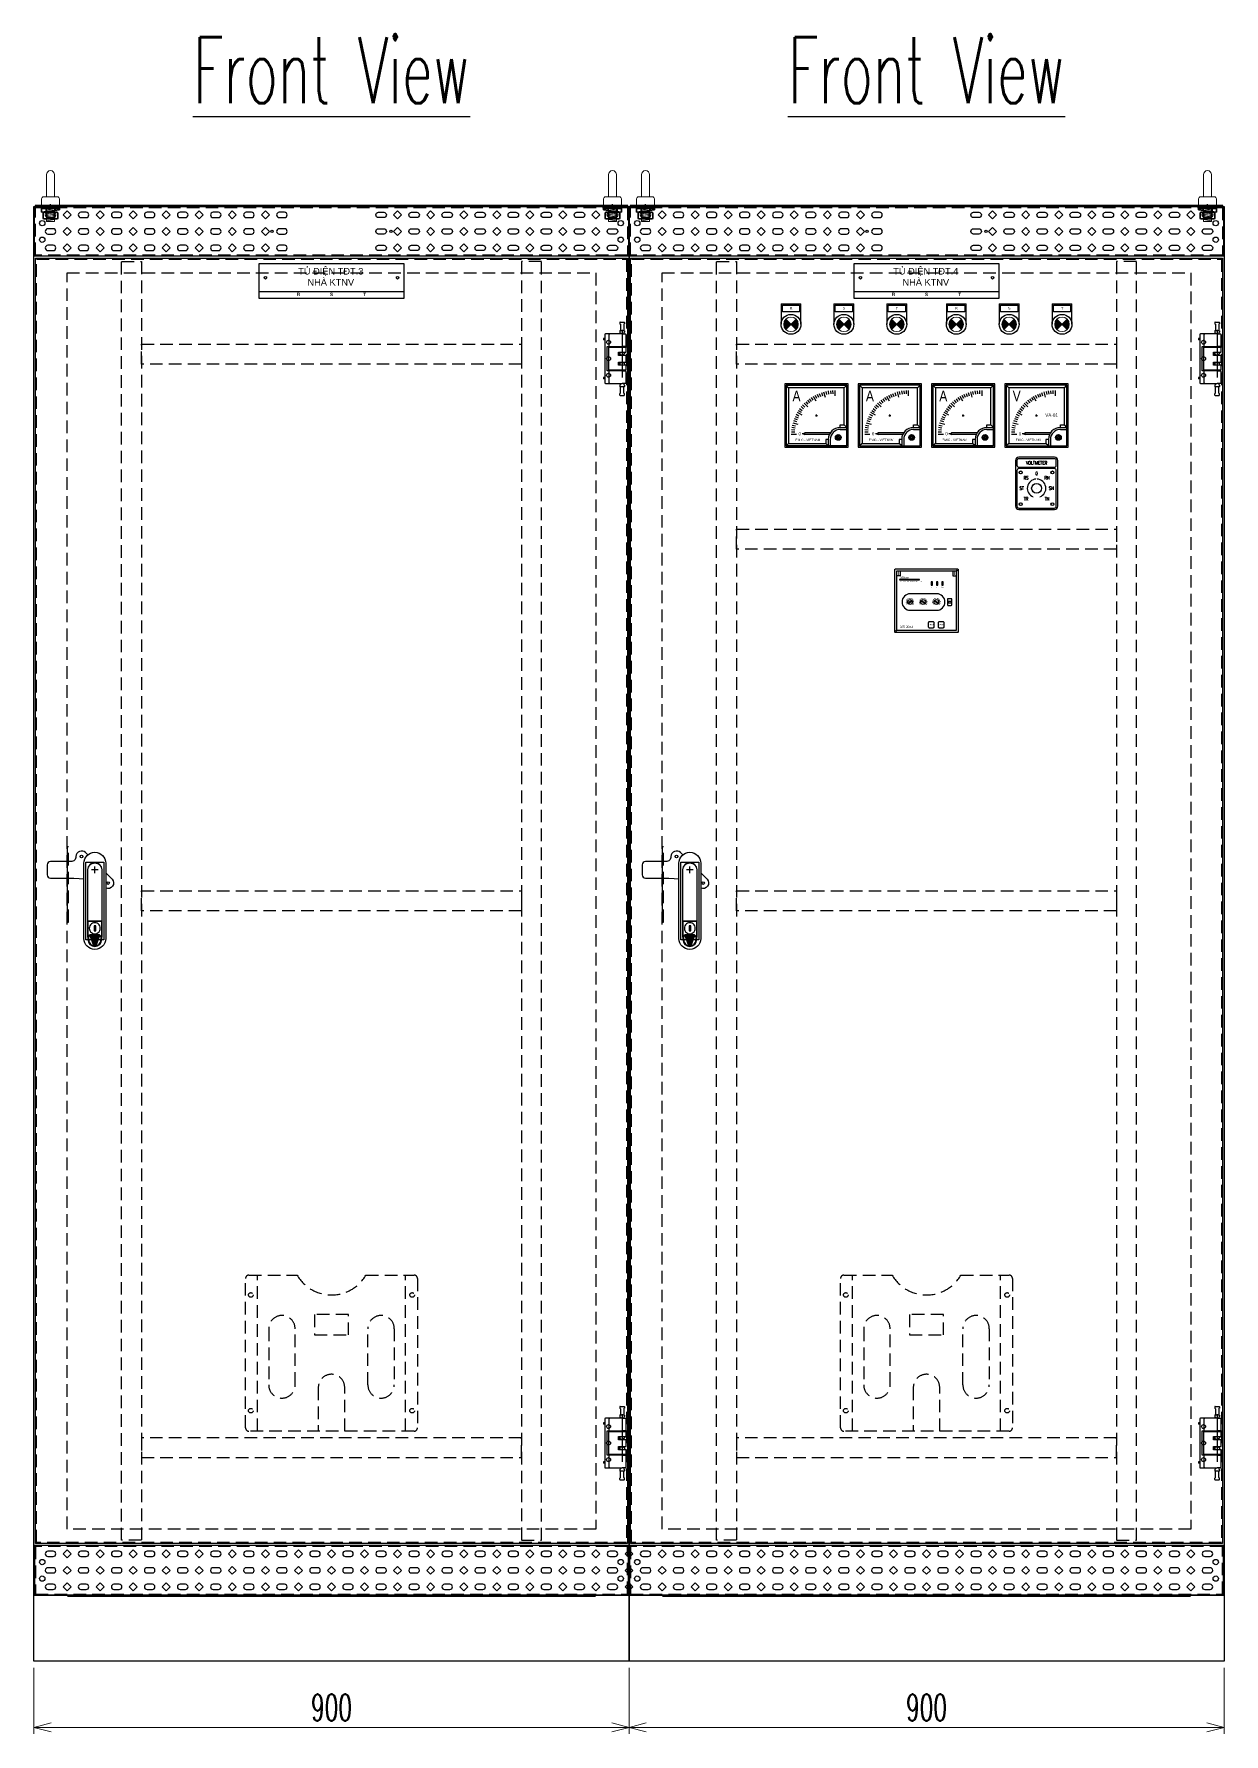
# Model space of a CAD drawing. Header units: millimetres. Extents: x 173893 to 258446, y -176540 to -123824.
# Drawn here: x 187576 to 189376, y -141376 to -138805 of the extents above; entities that cross this region are included whole.
import ezdxf
from ezdxf.enums import TextEntityAlignment as Align

# ---------------------------------------------------------------- set-up
doc = ezdxf.new("R2010")
doc.units = ezdxf.units.MM
doc.header["$LTSCALE"] = 3
doc.set_wipeout_variables(frame=1)
for name, pattern in [('ACAD_ISO04W100', [30, 24, -3, 0, -3]), ('CACHE2', [4.7625, 3.175, -1.5875]), ('HIDDEN', [9.525, 6.35, -3.175]), ('HIDDEN2', [0.1875, 0.125, -0.0625])]:
    doc.linetypes.add(name, pattern=pattern)
for name, color, linetype, lineweight in [('01', 7, 'HIDDEN2', 13), ('07', 5, 'Continuous', 5), ('@.0.DM. NÉT CHÍNH', 7, 'Continuous', 25), ('FORT', 2, 'Continuous', 35), ('POINTILLE', 8, 'CACHE2', 25)]:
    doc.layers.add(name, color=color, linetype=linetype, lineweight=lineweight)
doc.layers.add('@.DM. KÍCH THƯỚC', color=8, linetype='Continuous', transparency=0.2)
for name, color, linetype in [('@.DM. NÉT CHÍNH', 7, 'Continuous'), ('@.TEXT', 7, 'Continuous'), ('@.VISIBLE', 7, 'Continuous'), ('Ann_green', 3, 'Continuous'), ('centerline', 6, 'ACAD_ISO04W100'), ('EQUIPMENT', 4, 'Continuous'), ('equipments', 2, 'Continuous'), ('hw_Punch', 3, 'Continuous')]:
    doc.layers.add(name, color=color, linetype=linetype)
doc.styles.add('1-3', font='romans.shx', dxfattribs={"oblique": 10, "height": 7.5})
doc.styles.add('Ann_w01', font='romans.shx', dxfattribs={"width": 0.6, "bigfont": 'chineset.shx'})
doc.styles.add('Arial', font='arial.ttf')
doc.styles.add('Arial-Black', font='')
doc.styles.add('hw_Block', font='complex.shx', dxfattribs={"width": 0.75})
doc.styles.add('ISO8', font='ISO8')
doc.styles.add('TC-3C- New', font='', dxfattribs={"height": 18})
doc.styles.get('Arial-Black').set_extended_font_data('Arial Black')
doc.styles.get('TC-3C- New').set_extended_font_data('.VnArial NarrowH')
doc.dimstyles.new('Dim 01_SC20', dxfattribs={"dimscale": 20, "dimtxt": 2, "dimasz": 1.3, "dimexe": 0.5, "dimexo": 0.5, "dimgap": 0.5, "dimtad": 1, "dimdec": 1, "dimzin": 12, "dimdsep": 46, "dimtxsty": 'Ann_w01', "dimblk": 'OPEN30', "dimcen": 1.5, "dimclrd": 6, "dimclre": 6, "dimclrt": 3, "dimadec": 1, "dimazin": 3, "dimtm": 1e-09, "dimtfac": 1, "dimtdec": 1, "dimtix": 1, "dimtmove": 0, "dimatfit": 3, "dimldrblk": 'OPEN30', "dimfxl": 1, "dimtolj": 1, "dimlwd": 0, "dimlwe": 0, "dimarcsym": 0})

msp = doc.modelspace()

# ---------------------------------------------------------------- texts
at = {"color": 1, "linetype": 'ByBlock', "char_height": 5, "attachment_point": 5, "style": 'ISO8'}
for s, insert in [('{\\fArial|b1|i0|c0|p34;R}', (187976.2, -139199.15)), ('{\\fArial|b1|i0|c0|p34;S}', (188026.2, -139199.15)), ('{\\fArial|b1|i0|c0|p34;T}', (188076.2, -139199.15)), ('{\\fArial|b1|i0|c0|p34;R}', (188876.2, -139199.15)), ('{\\fArial|b1|i0|c0|p34;S}', (188926.2, -139199.15)), ('{\\fArial|b1|i0|c0|p34;T}', (188976.2, -139199.15))]:
    msp.add_mtext_dynamic_manual_height_columns(s, width=58.9447, gutter_width=378.95, heights=[7.09], dxfattribs=dict(at, insert=insert))
at = {"color": 5, "ltscale": 0.5, "attachment_point": 1, "style": '1-3'}
for s, insert, char_height, width in [('{\\f.VnTimeH|b0|i0|c0|p34;\\C256;IDT OVERCURRENT RELAY}', (188886.06, -139632.42), 1.6783, 33.2622), ('{\\f.VnTimeH|b0|i0|c0|p34;\\C256;M\\f.VnTime|b0|i0|c0|p34;ikro}', (188886.06, -139625.72), 3.3566, 19.7753), ('{\\f.VnTimeH|b0|i0|c0|p34;\\C256;I>}', (188933.27, -139641.12), 1.6783, 2.3718), ('{\\f.VnTimeH|b0|i0|c0|p34;\\C256;I>>}', (188940.35, -139641.12), 1.6783, 2.3718), ('{\\f.VnTimeH|b0|i0|c0|p34;\\C256;AUX}', (188947.54, -139641.12), 1.6783, 2.3718), ('{\\f.VnTimeH|b0|i0|c0|p34;\\C256;NX 204A}', (188886.06, -139700.33), 3.3566, 23.9984), ('{\\f.VnTimeH|b0|i0|c0|p34;\\C1;TEST}', (188930.66, -139697.83), 1.6783, 11.9992), ('{\\f.VnTimeH|b0|i0|c0|p34;\\C251;RESET}', (188944.53, -139697.83), 1.6783, 11.9992)]:
    msp.add_mtext(s, dxfattribs=dict(at, insert=insert, char_height=char_height, width=width))
at = {"layer": '@.0.DM. NÉT CHÍNH', "color": 2, "style": 'Ann_w01', "width": 0.6}
for p in [(188026.2, -138860.06), (188926.2, -138860.06)]:
    msp.add_text('%%UFront View', height=100, dxfattribs=at).set_placement(p, align=Align.MIDDLE_CENTER)
at = {"layer": '@.VISIBLE', "char_height": 10, "attachment_point": 5, "style": 'Arial'}
for s, insert in [('TỦ ĐIỆN TĐT.3\\PNHÀ KTNV', (188025.13, -139172.45)), ('TỦ ĐIỆN TĐT.4\\PNHÀ KTNV', (188925.13, -139172.45))]:
    msp.add_mtext_dynamic_manual_height_columns(s, width=187.0575, gutter_width=99.2, heights=[0], dxfattribs=dict(at, insert=insert))

# ---------------------------------------------------------------- blocks, each defined once
blk = doc.blocks.new('*U39')
blk.add_hatch(color=256).paths.add_polyline_path([(0.2, 15.3), (0.2, 15.3), (0.2, 15.3), (0.2, 15.4), (0.2, 15.4), (0.2, 15.4), (0.2, 15.4), (0.2, 15.4), (0.2, 15.4), (0.2, 15.4), (0.1, 15.4), (0.1, 15.4), (0.1, 15.5), (0.1, 15.5), (0.1, 15.5), (0.1, 15.5), (0.1, 15.5), (0, 15.5), (0, 15.5), (0, 15.5), (0, 15.5), (0, 15.5), (0, 15.5), (-0.1, 15.5), (-0.1, 15.5), (-0.1, 15.5), (-0.1, 15.5), (-0.1, 15.5), (-0.1, 15.4), (-0.1, 15.4), (-0.2, 15.4), (-0.2, 15.4), (-0.2, 15.4), (-0.2, 15.4), (-0.2, 15.4), (-0.2, 15.4), (-0.2, 15.4), (-0.2, 15.3), (-0.2, 15.3), (-0.2, 15.3), (-0.2, 7.5), (0.2, 7.5)])
for p, q in [((-0.8, -13.9), (-0.8, -14.1)), ((-0.1, -13.9), (-0.8, -13.9)), ((-0.8, -14.1), (-0.1, -14.1)), ((0.1, -13.2), (-0.1, -13.2)), ((-0.1, -13.2), (-0.1, -13.9)), ((-0.1, -14.1), (-0.1, -14.8)), ((-0.1, -14.8), (0.1, -14.8)), ((0.1, -13.9), (0.1, -13.2)), ((0.8, -13.9), (0.1, -13.9)), ((0.1, -14.1), (0.8, -14.1)), ((0.1, -14.8), (0.1, -14.1)), ((0.8, -14.1), (0.8, -13.9))]:
    blk.add_line(p, q)
for points in [[(-27, -32), (27, -32, 0.414214), (32, -27), (32, 42, 0.414214), (27, 47), (-27, 47, 0.414214), (-32, 42), (-32, -27, 0.414214)], [(-27, 32), (27, 32, 0.414214), (29.8, 34.8), (29.8, 42, 0.414214), (27, 44.7), (-27, 44.7, 0.414214), (-29.8, 42), (-29.8, 34.8, 0.414214)], [(-27, -29.8), (27, -29.8, 0.414214), (29.8, -27), (29.8, 27, 0.414214), (27, 29.8), (-27, 29.8, 0.414214), (-29.8, 27), (-29.8, -27, 0.414214)]]:
    blk.add_lwpolyline(points, format="xyb", close=True)
for radius in [2.5, 1.75]:
    blk.add_circle((0, -14), radius)
for start, end in [(92.839, 249.0883), (290.9117, 87.161)]:
    blk.add_arc((0, 0), 14, start, end)
at = {"layer": 'hw_Punch'}
for centre, radius in [((-24, 24), 2.25), ((24, 24), 2.25), ((0, 0), 7.5), ((-24, -24), 2.25), ((24, -24), 2.25)]:
    blk.add_circle(centre, radius, dxfattribs=at)
at = {"style": 'hw_Block', "width": 0.75}
for s, p in [('VOLTMETER', (0, 38.4)), ('ST', (-22.5, 0)), ('0', (0, 22.5)), ('SN', (22.5, 0))]:
    blk.add_text(s, height=5, dxfattribs=at).set_placement(p, align=Align.MIDDLE_CENTER)
blk.add_wipeout([(5.5, 0), (0.2, 15.3), (0.2, 15.3), (0.2, 15.3), (0.2, 15.4), (0.2, 15.4), (0.2, 15.4), (0.2, 15.4), (0.2, 15.4), (0.2, 15.4), (0.2, 15.4), (0.1, 15.4), (0.1, 15.4), (0.1, 15.5), (0.1, 15.5), (0.1, 15.5), (0.1, 15.5), (0.1, 15.5), (0, 15.5), (0, 15.5), (0, 15.5), (0, 15.5), (0, 15.5), (0, 15.5), (-0.1, 15.5), (-0.1, 15.5), (-0.1, 15.5), (-0.1, 15.5), (-0.1, 15.5), (-0.1, 15.4), (-0.1, 15.4), (-0.2, 15.4), (-0.2, 15.4), (-0.2, 15.4), (-0.2, 15.4), (-0.2, 15.4), (-0.2, 15.4), (-0.2, 15.4), (-0.2, 15.3), (-0.2, 15.3), (-0.2, 15.3), (-5.5, 0), (-4.5, -19), (4.5, -19)])
at = {"layer": 'Defpoints', "color": 5}
blk.add_line((0, 0), (0, 0), dxfattribs=at)
at = {"style": 'hw_Block', "width": 0.75}
for s, p in [('RS', (-15.9, 15.9)), ('RN', (15.9, 15.9)), ('TR', (-15.9, -15.9)), ('TN', (15.9, -15.9))]:
    blk.add_text(s, height=5, dxfattribs=at).set_placement(p, align=Align.MIDDLE_CENTER)
blk = doc.blocks.new('Den XANH')
h = blk.add_hatch(color=5)
h.paths.add_polyline_path([(15, 15), (22.8, 7.2, 0.198912), (26, 15, 0.198912), (22.8, 22.8)])
h.paths.add_polyline_path([(15, 15), (7.2, 22.8, 0.198912), (4, 15, 0.198912), (7.2, 7.2)])
at = {"color": 7}
for p, q in [((0, 46), (30, 46)), ((0, 46), (0, 15)), ((30, 15), (30, 46))]:
    blk.add_line(p, q, dxfattribs=at)
blk.add_lwpolyline([(2, 44), (28, 44), (28, 34), (2, 34)], close=True, dxfattribs=at)
blk.add_circle((15, 15), 15, dxfattribs=at)
at = {"layer": '07', "color": 5, "linetype": 'Continuous', "lineweight": 5, "ltscale": 3}
for p, q in [((22.8, 22.8), (7.2, 7.2)), ((7.2, 22.8), (22.8, 7.2))]:
    blk.add_line(p, q, dxfattribs=at)
blk.add_circle((15, 15), 11, dxfattribs=at)
at = {"layer": '01', "color": 2, "linetype": 'Continuous', "lineweight": 5, "style": 'Arial-Black'}
blk.add_attdef('T-SP', text='', height=2.4, dxfattribs=at).set_placement((15.2, 37), align=Align.CENTER)
blk = doc.blocks.new('Den DO')
h = blk.add_hatch(color=1)
h.paths.add_polyline_path([(7.2, 7.2), (15, 15), (7.2, 22.8, 0.198912), (4, 15, 0.198912)])
h.paths.add_polyline_path([(15, 15), (22.8, 7.2, 0.198912), (26, 15, 0.198912), (22.8, 22.8)])
at = {"color": 7}
for p, q in [((0, 46), (30, 46)), ((0, 46), (0, 15)), ((30, 15), (30, 46))]:
    blk.add_line(p, q, dxfattribs=at)
blk.add_lwpolyline([(2, 44), (28, 44), (28, 34), (2, 34)], close=True, dxfattribs=at)
blk.add_circle((15, 15), 15, dxfattribs=at)
at = {"layer": '07', "color": 1, "linetype": 'Continuous', "lineweight": 5, "ltscale": 3}
for p, q in [((22.8, 22.8), (7.2, 7.2)), ((7.2, 22.8), (22.8, 7.2))]:
    blk.add_line(p, q, dxfattribs=at)
blk.add_circle((15, 15), 11, dxfattribs=at)
at = {"layer": '01', "color": 2, "linetype": 'Continuous', "lineweight": 5, "style": 'Arial-Black'}
blk.add_attdef('T-SP', text='', height=2.4, dxfattribs=at).set_placement((15, 38.8), align=Align.CENTER)
blk = doc.blocks.new('Den VANG')
h = blk.add_hatch(color=2)
h.paths.add_polyline_path([(22.8, 7.2, 0.198912), (26, 15, 0.198912), (22.8, 22.8), (15, 15)])
h.paths.add_polyline_path([(7.2, 7.2), (15, 15), (7.2, 22.8, 0.198912), (4, 15, 0.198912)])
at = {"color": 7}
for p, q in [((0, 46), (30, 46)), ((0, 46), (0, 15)), ((30, 15), (30, 46))]:
    blk.add_line(p, q, dxfattribs=at)
blk.add_lwpolyline([(2, 44), (28, 44), (28, 34), (2, 34)], close=True, dxfattribs=at)
blk.add_circle((15, 15), 15, dxfattribs=at)
at = {"layer": '07', "color": 2, "linetype": 'Continuous', "lineweight": 5, "ltscale": 3}
for p, q in [((22.8, 22.8), (7.2, 7.2)), ((7.2, 22.8), (22.8, 7.2))]:
    blk.add_line(p, q, dxfattribs=at)
blk.add_circle((15, 15), 11, dxfattribs=at)
at = {"layer": '01', "color": 2, "linetype": 'Continuous', "lineweight": 5, "style": 'Arial-Black'}
blk.add_attdef('T-SP', text='', height=2.4, dxfattribs=at).set_placement((15.2, 37), align=Align.CENTER)
blk = doc.blocks.new('*U100')
at = {"color": 7}
ref = blk.add_blockref('Den DO', (-95, -46), dxfattribs=at)
ref.add_attrib('T-SP', 'R', dxfattribs={"layer": '01', "color": 2, "linetype": 'Continuous', "lineweight": 5, "height": 4, "style": 'Arial'}).set_placement((-79.8, -8.8), align=Align.CENTER)
ref = blk.add_blockref('Den VANG', (-15, -46), dxfattribs=at)
ref.add_attrib('T-SP', 'S', dxfattribs={"layer": '01', "color": 2, "linetype": 'Continuous', "lineweight": 5, "height": 4, "style": 'Arial'}).set_placement((0.2, -8.6), align=Align.CENTER)
ref = blk.add_blockref('Den XANH', (65, -46), dxfattribs=at)
ref.add_attrib('T-SP', 'T', dxfattribs={"layer": '01', "color": 2, "linetype": 'Continuous', "lineweight": 5, "height": 4, "style": 'Arial'}).set_placement((80.2, -8.7), align=Align.CENTER)
blk = doc.blocks.new('HL011-1 Front')
at = {"layer": 'centerline'}
blk.add_line((20.5, 43.5), (20.5, -43.5), dxfattribs=at)
at = {"layer": 'EQUIPMENT', "color": 8}
for p, q in [((17, 55), (17, 53)), ((17.5, 55.5), (23.5, 55.5)), ((18, 52), (18, 42.5)), ((23, 52), (23, 42.5)), ((24, 55), (24, 53)), ((18, -52), (18, -42.5)), ((23, -52), (23, -42.5)), ((17, -55), (17, -53)), ((17.5, -55.5), (23.5, -55.5)), ((24, -55), (24, -53))]:
    blk.add_line(p, q, dxfattribs=at)
at = {"layer": 'EQUIPMENT'}
for p, q in [((-7.7, 30.5), (-7.7, 28.5)), ((-5.7, 30.5), (-7.7, 30.5)), ((-5.7, 28.5), (-7.7, 28.5)), ((-5.7, 36.5), (-5.7, -36.5)), ((1.5, 37.5), (-4.7, 37.5)), ((1, 19.5), (1, 36.5)), ((20.5, 37.5), (1.5, 37.5)), ((17, 42), (17, 40)), ((17.5, 42.5), (23.5, 42.5)), ((18, 39), (18, 37.5)), ((20.5, 37.5), (25.5, 37.5)), ((23, 39), (23, 37.5)), ((24, 42), (24, 40)), ((26.5, 19.5), (26.5, 36.5)), ((-1.9, -18.5), (-1.9, 18.5)), ((-1.9, 18.5), (0.4, 18.5)), ((0.4, 18.5), (20.5, 18.5)), ((5.6, 16.8), (5.6, 18.5)), ((15.9, 18.5), (15.9, 16.8)), ((15.9, 10), (15.9, 5)), ((17.5, 16.8), (17, 18.5)), ((17, 10), (17, 7.7)), ((18.4, 5.7), (17.1, 7.4)), ((22.2, 5.5), (18.8, 5.5)), ((25.5, 18.5), (20.5, 18.5)), ((22.6, 5.7), (23.9, 7.4)), ((23.5, 16.8), (24, 18.5)), ((24, 10), (24, 7.7)), ((0.4, -18.5), (-1.9, -18.5)), ((20.5, -18.5), (0.4, -18.5)), ((1, -36.5), (1, -19.5)), ((5.6, -18.5), (5.6, -16.8)), ((15.9, -5), (15.9, -10)), ((15.9, -16.8), (15.9, -18.5)), ((17, -7.7), (17, -10)), ((17.5, -16.8), (17, -18.5)), ((18.4, -5.7), (17.1, -7.4)), ((18.8, -5.5), (22.2, -5.5)), ((20.5, -18.5), (25.5, -18.5)), ((22.6, -5.7), (23.9, -7.4)), ((23.5, -16.8), (24, -18.5)), ((24, -7.7), (24, -10)), ((26.5, -36.5), (26.5, -19.5)), ((-7.7, -28.5), (-7.7, -30.5)), ((-5.7, -28.5), (-7.7, -28.5)), ((-5.7, -30.5), (-7.7, -30.5)), ((-4.7, -37.5), (1.5, -37.5)), ((1.5, -37.5), (20.5, -37.5)), ((17, -40), (17, -42)), ((23.5, -42.5), (17.5, -42.5)), ((18, -37.5), (18, -39)), ((25.5, -37.5), (20.5, -37.5)), ((23, -37.5), (23, -39)), ((24, -40), (24, -42))]:
    blk.add_line(p, q, dxfattribs=at)
at = {"layer": 'EQUIPMENT', "color": 8}
blk.add_lwpolyline([(26.5, 5), (15.2, 5), (15.2, 10), (26.5, 10), (26.5, 16.8), (-0.2, 16.8), (-0.2, -16.8), (26.5, -16.8), (26.5, -10), (15.2, -10), (15.2, -5), (26.5, -5)], close=True, dxfattribs=at)
for centre in [(0, 25), (0, 0), (0, -25)]:
    blk.add_circle(centre, 3, dxfattribs=at)
for centre, start, end in [((17.5, 55), 90, 180), ((17.5, 53), 180, 270), ((17.5, 52), 0, 90), ((23.5, 52), 90, 180), ((23.5, 55), 0, 90), ((23.5, 53), 270, 0), ((17.5, -53), 90, 180), ((17.5, -55), 180, 270), ((17.5, -52), 270, 0), ((23.5, -52), 180, 270), ((23.5, -53), 0, 90), ((23.5, -55), 270, 0)]:
    blk.add_arc(centre, 0.5, start, end, dxfattribs=at)
at = {"layer": 'EQUIPMENT'}
for centre, radius, start, end in [((-4.7, 36.5), 1, 90, 180), ((17.5, 42), 0.5, 90, 180), ((17.5, 40), 0.5, 180, 270), ((17.5, 39), 0.5, 0, 90), ((23.5, 39), 0.5, 90, 180), ((23.5, 42), 0.5, 0, 90), ((23.5, 40), 0.5, 270, 0), ((25.5, 36.5), 1, 0, 90), ((17.5, 7.7), 0.5, 180, 216.8699), ((18.8, 6), 0.5, 216.8699, 270), ((22.2, 6), 0.5, 270, 323.1301), ((23.5, 7.7), 0.5, 323.1301, 0), ((25.5, 19.5), 1, 270, 0), ((17.5, -7.7), 0.5, 143.1301, 180), ((18.8, -6), 0.5, 90, 143.1301), ((22.2, -6), 0.5, 36.8699, 90), ((23.5, -7.7), 0.5, 0, 36.8699), ((25.5, -19.5), 1, 0, 90), ((-4.7, -36.5), 1, 180, 270), ((17.5, -40), 0.5, 90, 180), ((17.5, -42), 0.5, 180, 270), ((17.5, -39), 0.5, 270, 0), ((23.5, -39), 0.5, 180, 270), ((23.5, -40), 0.5, 0, 90), ((23.5, -42), 0.5, 270, 0), ((25.5, -36.5), 1, 270, 0)]:
    blk.add_arc(centre, radius, start, end, dxfattribs=at)
for centre, start_param, end_param in [((1.5, 36.5), 3.141593, 4.712389), ((0.4, 19.5), 0, 1.570796), ((0.4, -19.5), 1.570796, 3.141593), ((1.5, -36.5), 4.712389, 6.283185)]:
    blk.add_ellipse(centre, major_axis=(0, -1), ratio=0.57735, start_param=start_param, end_param=end_param, dxfattribs=at)
blk = doc.blocks.new('_Open30')
at = {"color": 0, "linetype": 'ByBlock', "lineweight": -2}
for p, q in [((-1, 0.268), (0, 0)), ((0, 0), (-1, -0.268)), ((0, 0), (-1, 0))]:
    blk.add_line(p, q, dxfattribs=at)
blk = doc.blocks.new('*D624')
at = {"layer": '@.DM. KÍCH THƯỚC', "color": 6, "lineweight": 0, "transparency": 16777216}
for p, q in [((187576.2, -141276.4), (187576.2, -141376.4)), ((188476.2, -141276.4), (188476.2, -141376.4)), ((188450.2, -141366.4), (187602.2, -141366.4))]:
    blk.add_line(p, q, dxfattribs=at)
at = {"layer": 'Defpoints', "color": 0, "transparency": 16777216}
for p in [(187576.2, -141266.4), (188476.2, -141266.4), (187576.2, -141366.4)]:
    blk.add_point(p, dxfattribs=at)
at = {"layer": '@.DM. KÍCH THƯỚC', "color": 6, "lineweight": 0, "transparency": 16777216, "xscale": 26, "yscale": 26, "zscale": 26, "rotation": 180}
blk.add_blockref('_Open30', (187576.2, -141366.4), dxfattribs=at)
at = {"layer": '@.DM. KÍCH THƯỚC', "color": 6, "lineweight": 0, "transparency": 16777216, "xscale": 26, "yscale": 26, "zscale": 26}
blk.add_blockref('_Open30', (188476.2, -141366.4), dxfattribs=at)
at = {"layer": '@.DM. KÍCH THƯỚC', "color": 3, "transparency": 16777216, "insert": (188026.2, -141336.4), "char_height": 40, "attachment_point": 5, "style": 'Ann_w01'}
blk.add_mtext('\\A1;900', dxfattribs=at)
blk = doc.blocks.new('AB301-1-1G.2')
at = {"layer": 'centerline'}
blk.add_line((0, 42), (0, 52), dxfattribs=at)
blk.add_lwpolyline([(5, 47), (-5, 47)], dxfattribs=at)
at = {"layer": 'equipments', "color": 8}
for points in [[(-10.6, 69.6), (-14, 73, 0.668179), (-28.5, 67, -0.414214), (-36, 59.5), (-67, 59.5, 0.414214), (-72, 54.5), (-72, 39.5, 0.414214), (-67, 34.5), (-31.6, 34.5), (-23.5, 34.1), (-16.5, 33.2)], [(16.5, 42.5), (26, 33, -0.834025), (16.5, 19.3)]]:
    blk.add_lwpolyline(points, format="xyb", dxfattribs=at)
at = {"layer": 'equipments'}
for points in [[(16.5, 57), (16.5, -57, -1), (-16.5, -57), (-16.5, 57, -1)], [(-5.5, -51.2, 0.414214), (-9.5, -55.2), (-9.5, -58.8, 1), (9.5, -58.8), (9.5, -55.2, 0.414214), (5.5, -51.2)]]:
    blk.add_lwpolyline(points, format="xyb", close=True, dxfattribs=at)
at = {"layer": 'equipments', "color": 8}
blk.add_lwpolyline([(13.5, -58.8), (-13.5, -58.8), (-13.5, 58.8), (13.5, 58.8)], close=True, dxfattribs=at)
at = {"layer": 'equipments'}
for points in [[(10.5, -54.9), (11, -54.9), (11, 47, 1), (-11, 47), (-11, -54.9), (-10.5, -54.9)], [(-10.5, -30.7), (-10.5, 47, -1), (10.5, 47), (10.5, -30.7)], [(-10.5, -31), (-10.5, -58.5, 1), (10.5, -58.5), (10.5, -31)]]:
    blk.add_lwpolyline(points, format="xyb", dxfattribs=at)
for points in [[(10.4, -30.7), (-10.4, -30.7)], [(10.4, -31), (-10.4, -31)], [(8.3, -41.4), (8.2, -39.5), (7.6, -37.8), (6.6, -36.2), (5.3, -34.9), (3.6, -33.9), (1.9, -33.3), (0, -33), (-1.9, -33.3), (-3.6, -33.9), (-5.2, -34.9), (-6.5, -36.2), (-7.5, -37.8), (-8.1, -39.5), (-8.3, -41.4), (-8.1, -43.2), (-7.5, -45), (-6.5, -46.6), (-5.2, -48), (-3.6, -48.9), (-1.9, -49.6), (0, -49.7), (1.9, -49.6), (3.6, -48.9), (5.3, -48), (6.6, -46.6), (7.6, -45), (8.2, -43.2), (8.3, -41.4)], [(-6.8, -54.3), (6.9, -54.3)], [(-6.5, -55.2), (6.6, -55.2)], [(-6.2, -56.1), (6.2, -56.1)], [(-5.9, -56.9), (5.9, -56.9)], [(-5.6, -57.8), (5.7, -57.8)], [(-5.3, -58.7), (5.4, -58.7)], [(-5, -59.6), (5, -59.6)], [(-4.7, -60.5), (4.8, -60.5)], [(-4.4, -61.3), (4.5, -61.3)], [(-4.2, -62.2), (4.2, -62.2)], [(-3.8, -63.1), (3.8, -63.1)], [(-3.5, -64), (3.6, -64)], [(-3.2, -64.8), (3.3, -64.8)], [(-3, -65.7), (3, -65.7)]]:
    blk.add_lwpolyline(points, dxfattribs=at)
for points in [[(1.3, -37.8), (-1.2, -37.8), (-1.2, -45.4), (1.3, -45.4)], [(7.1, -53.4), (-7.1, -53.4), (-2.6, -66.6), (2.7, -66.6)]]:
    blk.add_lwpolyline(points, close=True, dxfattribs=at)
at = {"layer": 'equipments', "color": 8}
for centre in [(-20, 67), (20, 27)]:
    blk.add_circle(centre, 2.05, dxfattribs=at)
blk = doc.blocks.new('HM12_COTE')
at = {"layer": 'FORT'}
for p, q in [((-11, 9.2), (-9.5, 10)), ((-11, 0.8), (-11, 9.2)), ((-9.5, 0), (-11, 0.8)), ((9.5, 10), (-9.5, 10)), ((-9.5, 0), (9.5, 0)), ((-5.5, 0.8), (-5.5, 9.2)), ((5.5, 0.8), (5.5, 9.2)), ((11, 9.2), (9.5, 10)), ((9.5, 0), (11, 0.8)), ((11, 0.8), (11, 9.2))]:
    blk.add_line(p, q, dxfattribs=at)
for centre, radius, start, end in [((-8.2, 5.1), 4.86, 55.6159, 124.3841), ((-8.2, 4.9), 4.86, 235.6159, 304.3841), ((0, -8.2), 18.2, 72.4121, 107.5879), ((0, 18.2), 18.2, 252.4121, 287.5879), ((8.2, 5.1), 4.86, 55.6159, 124.3841), ((8.2, 4.9), 4.86, 235.6159, 304.3841)]:
    blk.add_arc(centre, radius, start, end, dxfattribs=at)
blk = doc.blocks.new('CALE_M12_IPN')
at = {"layer": 'FORT'}
for p, q in [((-13.5, 3.61), (13.5, 3.61)), ((-13.5, -1.89), (-13.5, 3.61)), ((13.5, 1.89), (-13.5, -1.89)), ((13.5, 3.61), (13.5, 1.89))]:
    blk.add_line(p, q, dxfattribs=at)
at = {"layer": 'POINTILLE'}
for p, q in [((-7, 3.61), (-7, -0.98)), ((7, 3.61), (7, 0.98))]:
    blk.add_line(p, q, dxfattribs=at)
blk = doc.blocks.new('RONDELLE_M12')
at = {"layer": 'FORT'}
blk.add_lwpolyline([(-13.5, 2.5), (-13.5, 0), (13.5, 0), (13.5, 2.5)], close=True, dxfattribs=at)
at = {"layer": 'POINTILLE'}
for p, q in [((-7, 0), (-7, 2.5)), ((7, 0), (7, 2.5))]:
    blk.add_line(p, q, dxfattribs=at)
blk = doc.blocks.new('Lifting Front')
at = {"layer": 'centerline'}
blk.add_line((0, -2), (0, 2), dxfattribs=at)
at = {"layer": 'equipments', "lineweight": 0}
for p, q in [((-6, 47), (-6, 13.5)), ((6, 47), (6, 13.5)), ((-13.5, 0), (-13.5, 10.3)), ((13.5, 0), (-13.5, 0)), ((-10.3, 13.5), (10.3, 13.5)), ((-6, 0), (-6, -24)), ((6, 0), (-6, 0)), ((6, 0), (6, -24)), ((13.5, 0), (13.5, 10.3)), ((6, -24), (-6, -24))]:
    blk.add_line(p, q, dxfattribs=at)
at = {"layer": 'equipments', "color": 8, "lineweight": 0}
for p, q in [((6, -1), (-6, -3)), ((6, -3), (-6, -5)), ((6, -5), (-6, -7)), ((6, -7), (-6, -9)), ((6, -9), (-6, -11)), ((6, -11), (-6, -13)), ((6, -13), (-6, -15)), ((6, -15), (-6, -17)), ((6, -17), (-6, -19)), ((6, -19), (-6, -21)), ((6, -21), (-6, -23))]:
    blk.add_line(p, q, dxfattribs=at)
at = {"layer": 'equipments', "lineweight": 0}
for centre, radius, start, end in [((0, 47), 6, 0, 180), ((-10.3, 10.3), 3.17, 90, 180), ((10.3, 10.3), 3.17, 0, 90)]:
    blk.add_arc(centre, radius, start, end, dxfattribs=at)
for name, p in [('RONDELLE_M12', (0, -4.5)), ('CALE_M12_IPN', (0, -8.1)), ('HM12_COTE', (0, -20))]:
    blk.add_blockref(name, p)
blk = doc.blocks.new('A$C9bc63bcc')
at = {"layer": 'Ann_green', "color": 8, "linetype": 'HIDDEN'}
for p, q in [((18, 0), (18, 236)), ((242, 0), (242, 236))]:
    blk.add_line(p, q, dxfattribs=at)
for points in [[(260, 231), (260, 5, -0.414214), (255, 0), (5, 0, -0.414214), (0, 5), (0, 231, -0.414214), (5, 236), (78, 236, 0.57735), (182, 236), (255, 236, -0.414214)], [(55, 50), (55, 50, 0.414214), (75, 70), (75, 155, 0.414214), (55, 175), (55, 175, 0.414214), (35, 155), (35, 70, 0.414214)], [(205, 50), (205, 50, -0.414214), (185, 70), (185, 155, -0.414214), (205, 175), (205, 175, -0.414214), (225, 155), (225, 70, -0.414214)]]:
    blk.add_lwpolyline(points, format="xyb", close=True, dxfattribs=at)
blk.add_lwpolyline([(104.5, 145.5), (155.5, 145.5), (155.5, 176.5), (104.5, 176.5)], close=True, dxfattribs=at)
blk.add_lwpolyline([(150, 0), (150, 66, 1), (110, 66), (110, 0)], format="xyb", dxfattribs=at)
for centre in [(8, 206), (252, 206), (8, 31), (252, 31)]:
    blk.add_circle(centre, 3.5, dxfattribs=at)
blk = doc.blocks.new('*D626')
at = {"layer": '@.DM. KÍCH THƯỚC', "color": 6, "lineweight": 0, "transparency": 16777216}
for p, q in [((188476.2, -141276.4), (188476.2, -141376.4)), ((189376.2, -141276.4), (189376.2, -141376.4)), ((189350.2, -141366.4), (188502.2, -141366.4))]:
    blk.add_line(p, q, dxfattribs=at)
at = {"layer": 'Defpoints', "color": 0, "transparency": 16777216}
for p in [(188476.2, -141266.4), (189376.2, -141266.4), (188476.2, -141366.4)]:
    blk.add_point(p, dxfattribs=at)
at = {"layer": '@.DM. KÍCH THƯỚC', "color": 6, "lineweight": 0, "transparency": 16777216, "xscale": 26, "yscale": 26, "zscale": 26, "rotation": 180}
blk.add_blockref('_Open30', (188476.2, -141366.4), dxfattribs=at)
at = {"layer": '@.DM. KÍCH THƯỚC', "color": 6, "lineweight": 0, "transparency": 16777216, "xscale": 26, "yscale": 26, "zscale": 26}
blk.add_blockref('_Open30', (189376.2, -141366.4), dxfattribs=at)
at = {"layer": '@.DM. KÍCH THƯỚC', "color": 3, "transparency": 16777216, "insert": (188926.2, -141336.4), "char_height": 40, "attachment_point": 5, "style": 'Ann_w01'}
blk.add_mtext('\\A1;900', dxfattribs=at)
blk = doc.blocks.new('Dong ho Ampemet')
at = {"color": 4}
for p, q in [((-42, 42), (-46, 46)), ((42, 42), (-42, 42)), ((-42, 42), (-42, -42)), ((42, 42), (46, 46)), ((42, -14), (42, 42)), ((36, -18), (36, -14)), ((36, -14), (42, -14)), ((46, -18), (42, -14)), ((-42, -42), (-46, -46)), ((-42, -42), (14, -42)), ((18, -36), (14, -36)), ((14, -36), (14, -42)), ((18, -46), (14, -42))]:
    blk.add_line(p, q, dxfattribs=at)
at = {"color": 190}
for p, q in [((-7.9, 27.4), (-5.2, 23.2)), ((-2, 30.8), (0.3, 26.4)), ((1.2, 32.3), (3.2, 27.7)), ((4.3, 33.6), (6.1, 28.9)), ((7.6, 34.8), (9.1, 30)), ((14.3, 36.6), (15.3, 31.7)), ((17.7, 37.2), (18.5, 32.2)), ((21.1, 37.6), (21.6, 32.7)), ((24.5, 37.9), (24.8, 32.9)), ((-30.8, 2), (-26.4, -0.3)), ((-27.4, 7.9), (-23.2, 5.2)), ((-25.4, 10.8), (-21.4, 7.9)), ((-23.3, 13.5), (-19.4, 10.4)), ((-21, 16.2), (-17.3, 12.8)), ((-16.2, 21), (-12.8, 17.3)), ((-13.5, 23.3), (-10.4, 19.4)), ((-10.8, 25.4), (-7.9, 21.4)), ((-37.9, -24.5), (-32.9, -24.8)), ((-37.6, -21.1), (-32.7, -21.6)), ((-37.2, -17.7), (-32.2, -18.5)), ((-36.6, -14.3), (-31.7, -15.3)), ((-34.8, -7.6), (-30, -9.1)), ((-33.6, -4.3), (-28.9, -6.1)), ((-32.3, -1.2), (-27.7, -3.2))]:
    blk.add_line(p, q, dxfattribs=at)
at = {"color": 1}
for p, q in [((-5, 29.2), (-1, 22.2)), ((10.9, 35.8), (13, 28)), ((28, 38), (28, 30)), ((-29.2, 5), (-22.2, 1)), ((-18.7, 18.7), (-13, 13)), ((-1.5, 0), (1.5, 0)), ((0, -1.5), (0, 1.5)), ((-35.8, -10.9), (-28, -13)), ((-38, -28), (-30, -28)), ((-19.9, -27.5), (-21.8, -27.5)), ((-19.9, -27.5), (-21.8, -27.5)), ((-19.9, -27.5), (-17.5, -26.3)), ((-19.9, -27.5), (-17.5, -28.8)), ((20.9, -26.3), (-17.5, -26.3)), ((19.5, -28.8), (-17.5, -28.8))]:
    blk.add_line(p, q, dxfattribs=at)
at = {"color": 31}
for p, q in [((36, -18), (46, -18)), ((36, -21), (46, -21)), ((18, -36), (18, -46)), ((21, -36), (21, -46))]:
    blk.add_line(p, q, dxfattribs=at)
blk.add_lwpolyline([(-48, -48), (48, -48), (48, 48), (-48, 48)], close=True, dxfattribs=at)
at = {"color": 181}
blk.add_lwpolyline([(-46, -46), (46, -46), (46, 46), (-46, 46)], close=True, dxfattribs=at)
at = {"color": 32}
for points in [[(32.5, -33.5), (31.3, -33.5, -0.414214), (30.8, -33.1), (30.8, -32.9, -0.414214), (31.3, -32.5), (32.5, -32.5)], [(32.5, -32.5), (32.5, -31.2, -0.414214), (32.9, -30.8), (33.1, -30.8, -0.414214), (33.6, -31.2), (33.6, -32.5)], [(33.6, -33.5), (33.6, -34.8, -0.414214), (33.1, -35.2), (32.9, -35.2, -0.414214), (32.5, -34.8), (32.5, -33.5)], [(33.6, -32.5), (34.8, -32.5, -0.414214), (35.2, -32.9), (35.2, -33.1, -0.414214), (34.8, -33.5), (33.6, -33.5)]]:
    blk.add_lwpolyline(points, format="xyb", dxfattribs=at)
at = {"color": 31}
blk.add_circle((33, -33), 4.31, dxfattribs=at)
at = {"color": 102}
blk.add_circle((33, -33), 3.2, dxfattribs=at)
at = {"color": 31}
for radius in [18, 15]:
    blk.add_arc((36, -36), radius, 90, 180, dxfattribs=at)
at = {"color": 2, "style": 'TC-3C- New'}
for s, height, p in [('A', 15.8, (-30.1, 21.7)), ('0', 4.75, (-25.2, -29.9))]:
    blk.add_text(s, height=height, dxfattribs=at).set_placement(p, align=Align.CENTER)
at = {"color": 3, "style": 'TC-3C- New'}
blk.add_text('EMIC - Vietnam', height=3.5, dxfattribs=at).set_placement((-12.9, -38.6), align=Align.CENTER)
blk = doc.blocks.new('Dong ho Vonmet')
at = {"color": 4}
for p, q in [((-42, 42), (-46, 46)), ((42, 42), (-42, 42)), ((-42, 42), (-42, -42)), ((42, 42), (46, 46)), ((42, -14), (42, 42)), ((36, -18), (36, -14)), ((36, -14), (42, -14)), ((46, -18), (42, -14)), ((-42, -42), (-46, -46)), ((-42, -42), (14, -42)), ((18, -36), (14, -36)), ((14, -36), (14, -42)), ((18, -46), (14, -42))]:
    blk.add_line(p, q, dxfattribs=at)
at = {"color": 190}
for p, q in [((-7.9, 27.4), (-5.2, 23.2)), ((-2, 30.8), (0.3, 26.4)), ((1.2, 32.3), (3.2, 27.7)), ((4.3, 33.6), (6.1, 28.9)), ((7.6, 34.8), (9.1, 30)), ((14.3, 36.6), (15.3, 31.7)), ((17.7, 37.2), (18.5, 32.2)), ((21.1, 37.6), (21.6, 32.7)), ((24.5, 37.9), (24.8, 32.9)), ((-30.8, 2), (-26.4, -0.3)), ((-27.4, 7.9), (-23.2, 5.2)), ((-25.4, 10.8), (-21.4, 7.9)), ((-23.3, 13.5), (-19.4, 10.4)), ((-21, 16.2), (-17.3, 12.8)), ((-16.2, 21), (-12.8, 17.3)), ((-13.5, 23.3), (-10.4, 19.4)), ((-10.8, 25.4), (-7.9, 21.4)), ((-37.9, -24.5), (-32.9, -24.8)), ((-37.6, -21.1), (-32.7, -21.6)), ((-37.2, -17.7), (-32.2, -18.5)), ((-36.6, -14.3), (-31.7, -15.3)), ((-34.8, -7.6), (-30, -9.1)), ((-33.6, -4.3), (-28.9, -6.1)), ((-32.3, -1.2), (-27.7, -3.2))]:
    blk.add_line(p, q, dxfattribs=at)
at = {"color": 1}
for p, q in [((-5, 29.2), (-1, 22.2)), ((10.9, 35.8), (13, 28)), ((28, 38), (28, 30)), ((-29.2, 5), (-22.2, 1)), ((-18.7, 18.7), (-13, 13)), ((-1.5, 0), (1.5, 0)), ((0, -1.5), (0, 1.5)), ((-35.8, -10.9), (-28, -13)), ((-38, -28), (-30, -28)), ((-19.9, -27.5), (-21.8, -27.5)), ((-19.9, -27.5), (-21.8, -27.5)), ((-19.9, -27.5), (-17.5, -26.3)), ((-19.9, -27.5), (-17.5, -28.8)), ((20.9, -26.3), (-17.5, -26.3)), ((19.5, -28.8), (-17.5, -28.8))]:
    blk.add_line(p, q, dxfattribs=at)
at = {"color": 31}
for p, q in [((36, -18), (46, -18)), ((36, -21), (46, -21)), ((18, -36), (18, -46)), ((21, -36), (21, -46))]:
    blk.add_line(p, q, dxfattribs=at)
blk.add_lwpolyline([(-48, -48), (48, -48), (48, 48), (-48, 48)], close=True, dxfattribs=at)
at = {"color": 181}
blk.add_lwpolyline([(-46, -46), (46, -46), (46, 46), (-46, 46)], close=True, dxfattribs=at)
at = {"color": 32}
for points in [[(32.5, -33.5), (31.3, -33.5, -0.414214), (30.8, -33.1), (30.8, -32.9, -0.414214), (31.3, -32.5), (32.5, -32.5)], [(32.5, -32.5), (32.5, -31.2, -0.414214), (32.9, -30.8), (33.1, -30.8, -0.414214), (33.6, -31.2), (33.6, -32.5)], [(33.6, -33.5), (33.6, -34.8, -0.414214), (33.1, -35.2), (32.9, -35.2, -0.414214), (32.5, -34.8), (32.5, -33.5)], [(33.6, -32.5), (34.8, -32.5, -0.414214), (35.2, -32.9), (35.2, -33.1, -0.414214), (34.8, -33.5), (33.6, -33.5)]]:
    blk.add_lwpolyline(points, format="xyb", dxfattribs=at)
at = {"color": 31}
blk.add_circle((33, -33), 4.31, dxfattribs=at)
at = {"color": 102}
blk.add_circle((33, -33), 3.2, dxfattribs=at)
at = {"color": 31}
for radius in [18, 15]:
    blk.add_arc((36, -36), radius, 90, 180, dxfattribs=at)
at = {"color": 2, "style": 'TC-3C- New'}
for s, height, p in [('V', 15.8, (-30.1, 21.7)), ('0', 4.75, (-25.2, -29.9))]:
    blk.add_text(s, height=height, dxfattribs=at).set_placement(p, align=Align.CENTER)
at = {"color": 4, "style": 'TC-3C- New'}
blk.add_text('va-01', height=5.07, dxfattribs=at).set_placement((22.7, -1.8), align=Align.CENTER)
at = {"color": 3, "style": 'TC-3C- New'}
blk.add_text('EMIC - Vietnam', height=3.5, dxfattribs=at).set_placement((-12.9, -38.6), align=Align.CENTER)
blk = doc.blocks.new('Standard ISO')
at = {"color": 6}
for p, q in [((4, -2), (4, 2)), ((-6, 0), (0, 0)), ((6, 0), (2, 0))]:
    blk.add_line(p, q, dxfattribs=at)
blk.add_lwpolyline([(-0.5, 1.5), (-0.5, -1.5), (-5.5, -0.75), (-5.5, 0.75), (-0.5, 1.5)])
for radius in [1.5, 0.75]:
    blk.add_circle((4, 0), radius)
blk = doc.blocks.new('A$C4dbb82d6')
at = {"layer": '@.VISIBLE'}
h = blk.add_hatch(color=30, dxfattribs=at)
h.dxf.hatch_style = 1
h.paths.add_polyline_path([(0.214, 4.973), (3.625, 1.562), (3.625, 5.973), (1.922, 5.973), (1.297, 5.348), (3.125, 5.348), (3.125, 2.593), (0.745, 4.973), (3.75, 7.978), (3.75, 8.509)])
h = blk.add_hatch(color=150, dxfattribs=at)
h.dxf.hatch_style = 1
h.paths.add_polyline_path([(6.755, 4.973), (4.375, 2.593), (4.375, 5.348), (6.203, 5.348), (5.578, 5.973), (3.875, 5.973), (3.875, 1.562), (7.286, 4.973), (3.75, 8.509), (3.75, 7.978)])
at = {"layer": '@.VISIBLE', "color": 30}
blk.add_lwpolyline([(3.625, 5.973), (3.625, 1.562), (0.214, 4.973), (3.75, 8.509), (3.75, 7.978), (0.745, 4.973), (3.125, 2.593), (3.125, 5.348), (1.297, 5.348), (1.922, 5.973)], close=True, dxfattribs=at)
at = {"layer": '@.VISIBLE', "color": 150}
blk.add_lwpolyline([(3.875, 5.973), (3.875, 1.562), (7.286, 4.973), (3.75, 8.509), (3.75, 7.978), (6.755, 4.973), (4.375, 2.593), (4.375, 5.348), (6.203, 5.348), (5.578, 5.973)], close=True, dxfattribs=at)
at = {"layer": '@.VISIBLE', "color": 30, "insert": (3.75, 0.509), "char_height": 1, "attachment_point": 5, "style": 'Ann_w01'}
blk.add_mtext_dynamic_manual_height_columns('{\\fArial|b1|i0|c0|p34;\\W1;TUAN ANH}', width=7.5, gutter_width=49.599, heights=[0], dxfattribs=at)
blk = doc.blocks.new('KHUNG BAN VE (Made by Tung)')
at = {"layer": '@.VISIBLE', "color": 8}
for p, q in [((75.75, 207), (75.75, 210)), ((148.5, 207), (148.5, 210)), ((221.25, 207), (221.25, 210)), ((3, 156), (0, 156)), ((294, 156), (297, 156)), ((3, 105), (0, 105)), ((294, 105), (297, 105)), ((3, 54), (0, 54)), ((294, 54), (297, 54)), ((23, 18), (23, 3)), ((53, 18), (53, 3)), ((73, 18), (73, 3)), ((123, 18), (123, 3)), ((223, 18), (223, 3)), ((243, 18), (243, 3)), ((274, 18), (274, 3)), ((284, 18), (284, 3)), ((3, 13), (73, 13)), ((123, 13), (294, 13)), ((3, 8), (73, 8)), ((23, 8), (3, 3)), ((223, 8), (294, 8)), ((75.75, 3), (75.75, 0)), ((148.5, 3), (148.5, 0)), ((221.25, 3), (221.25, 0))]:
    blk.add_line(p, q, dxfattribs=at)
for points in [[(0, 0), (297, 0), (297, 210), (0, 210)], [(3, 3), (294, 3), (294, 207), (3, 207)], [(3, 18), (294, 18), (294, 3), (3, 3)]]:
    blk.add_lwpolyline(points, close=True, dxfattribs=at)
at = {"xscale": 1.5, "yscale": 1.5, "zscale": 1.5}
blk.add_blockref('A$C4dbb82d6', (77.375, 4.041), dxfattribs=at)
blk.add_blockref('Standard ISO', (258.5, 5.5))
at = {"layer": '@.TEXT', "color": 1, "style": 'Arial'}
for s, p in [('1', (39.375, 208.5)), ('2', (112.125, 208.5)), ('3', (184.875, 208.5)), ('4', (257.625, 208.5)), ('A', (1.5, 181.5)), ('A', (295.5, 181.5)), ('B', (1.5, 130.5)), ('B', (295.5, 130.5)), ('C', (1.5, 79.5)), ('C', (295.5, 79.5)), ('D', (1.5, 28.5)), ('D', (295.5, 28.5)), ('27/07/2026', (63, 15.5)), ('27/07/2026', (63, 10.5)), ('1', (39.375, 1.5)), ('2', (112.125, 1.5)), ('3', (184.875, 1.5)), ('4', (257.625, 1.5))]:
    blk.add_text(s, height=2, dxfattribs=at).set_placement(p, align=Align.MIDDLE_CENTER)
at = {"layer": '@.TEXT', "color": 2, "style": 'Arial'}
for s, p in [('Designer', (13, 15.5)), ('DRAWING NAME', (173, 15.5)), ('Project', (233, 15.5)), ('Scale', (279, 15.5)), ('Approved', (13, 10.5)), ('Customer', (233, 10.5)), ('Page', (279, 10.5)), ('Name', (38, 5.5)), ('Date', (63, 5.5)), ('Standard', (233, 5.5)), ('Total', (279, 5.5))]:
    blk.add_text(s, height=2, dxfattribs=at).set_placement(p, align=Align.MIDDLE_CENTER)
at = {"layer": '@.TEXT', "color": 1, "style": 'Arial'}
for tag, height, p in [('DESIGNER_NAME', 2, (38, 15.5)), ('PROJECT_CODE', 2, (258.5, 15.5)), ('SCALE', 2, (289, 15.5)), ('APPROVED_NAME', 2, (38, 10.5)), ('CUSTOMER_NAME', 2, (258.5, 10.5)), ('PAGE', 2, (289, 10.5)), ('DRAWING_NAME', 4, (173, 8)), ('TOTAL', 2, (289, 5.5))]:
    blk.add_attdef(tag, text='', height=height, dxfattribs=at).set_placement(p, align=Align.MIDDLE_CENTER)
at = {"layer": '@.VISIBLE', "color": 30, "insert": (106, 10.5), "char_height": 1, "attachment_point": 5, "style": 'Ann_w01'}
blk.add_mtext_dynamic_manual_height_columns('{\\fTimes New Roman|b0|i0|c0|p18;\\W1;CTY TNHH SẢN XUẤT & THƯƠNG MẠI CƠ ĐIỆN TUẤN ANH\\PĐịa chỉ: Bến phà Vạn Phúc, Xã Ninh Sở, Huyện Thanh Trì, TP. Hà Nội\\PMST: 01081588698\\PEmail: ctytuananh68@gmail.com}', width=28.70976, gutter_width=99.197, heights=[0], dxfattribs=at)

# ---------------------------------------------------------------- dimensions: what is measured, and where the dimension line sits
at = {"layer": '@.DM. KÍCH THƯỚC'}
for base, p1, p2, picture, middle in [((187576.2, -141366.4), (188476.2, -141266.4), (187576.2, -141266.4), '*D624', (188026.2, -141336.4)), ((188476.2, -141366.4), (189376.2, -141266.4), (188476.2, -141266.4), '*D626', (188926.2, -141336.4))]:
    dim = msp.add_linear_dim(base=base, p1=p1, p2=p2, dimstyle='Dim 01_SC20', dxfattribs=at)
    dim.commit()
    dim.dimension.update_dxf_attribs({"geometry": picture, "text_midpoint": middle})

# ---------------------------------------------------------------- hatches: boundary and pattern name
h = msp.add_hatch(color=1)
h.set_gradient(color1=(236, 19, 19), color2=(231, 19, 19), one_color=1, tint=0.49, name='CYLINDER')
h.paths.add_polyline_path([(188885.38, -139631.02), (188915.38, -139631.02), (188915.38, -139630.32), (188885.38, -139630.32)])

# ---------------------------------------------------------------- linework, layer by layer
at = {"color": 3}
for points in [[(188713.7, -139336.4), (188805.7, -139336.4), (188805.7, -139428.4), (188713.7, -139428.4)], [(188824.7, -139428.4), (188916.7, -139428.4), (188916.7, -139336.4), (188824.7, -139336.4)], [(188935.7, -139336.4), (189027.7, -139336.4), (189027.7, -139428.4), (188935.7, -139428.4)], [(189046.7, -139428.4), (189138.7, -139428.4), (189138.7, -139336.4), (189046.7, -139336.4)]]:
    msp.add_lwpolyline(points, close=True, dxfattribs=at)
at = {"color": 5, "ltscale": 0.5}
msp.add_lwpolyline([(188879.2, -139614.4), (188973.2, -139614.4, -0.4142136), (188974.2, -139615.4), (188974.2, -139709.4, -0.4142136), (188973.2, -139710.4), (188879.2, -139710.4, -0.4142136), (188878.2, -139709.4), (188878.2, -139615.4, -0.4142136)], format="xyb", close=True, dxfattribs=at)
for points in [[(188881.2, -139617.4), (188971.2, -139617.4), (188971.2, -139707.4), (188881.2, -139707.4)], [(188900.46, -139666.13), (188900.16, -139665.58), (188903.89, -139663.54), (188903.38, -139662.59), (188899.64, -139664.64), (188899.34, -139664.1), (188898.76, -139665.74)], [(188921.94, -139666.13), (188922.24, -139665.58), (188918.5, -139663.54), (188919.02, -139662.59), (188922.76, -139664.64), (188923.06, -139664.1), (188923.64, -139665.74)], [(188941.94, -139666.13), (188942.24, -139665.58), (188938.5, -139663.54), (188939.02, -139662.59), (188942.76, -139664.64), (188943.06, -139664.1), (188943.64, -139665.74)]]:
    msp.add_lwpolyline(points, close=True, dxfattribs=at)
for points in [[(188886.2, -139617.4), (188886.2, -139624.9), (188881.2, -139624.9)], [(188966.2, -139617.4), (188966.2, -139624.9), (188971.2, -139624.9)]]:
    msp.add_lwpolyline(points, dxfattribs=at)
for points, const_width in [([(188883.7, -139618.65), (188883.7, -139623.65)], 1), ([(188968.7, -139618.65), (188968.7, -139623.65)], 1), ([(188895.4, -139663.64), (188895.79, -139662.16)], 0.9), ([(188896.13, -139661.48), (188897.06, -139660.26)], 0.9), ([(188897.64, -139659.76), (188898.96, -139659)], 0.9), ([(188899.68, -139658.75), (188901.2, -139658.55)], 0.9), ([(188901.96, -139658.6), (188903.44, -139659)], 0.9), ([(188904.12, -139659.33), (188905.34, -139660.26)], 0.9), ([(188905.84, -139660.84), (188906.6, -139662.16)], 0.9), ([(188915.4, -139663.64), (188915.79, -139662.16)], 0.9), ([(188916.13, -139661.48), (188917.06, -139660.26)], 0.9), ([(188917.64, -139659.76), (188918.96, -139659)], 0.9), ([(188919.68, -139658.75), (188921.2, -139658.55)], 0.9), ([(188921.96, -139658.6), (188923.44, -139659)], 0.9), ([(188924.12, -139659.33), (188925.34, -139660.26)], 0.9), ([(188925.84, -139660.84), (188926.6, -139662.16)], 0.9), ([(188935.4, -139663.64), (188935.79, -139662.16)], 0.9), ([(188936.13, -139661.48), (188937.06, -139660.26)], 0.9), ([(188937.64, -139659.76), (188938.96, -139659)], 0.9), ([(188939.68, -139658.75), (188941.2, -139658.55)], 0.9), ([(188941.96, -139658.6), (188943.44, -139659)], 0.9), ([(188944.12, -139659.33), (188945.34, -139660.26)], 0.9), ([(188945.84, -139660.84), (188946.6, -139662.16)], 0.9), ([(188895.55, -139665.91), (188895.35, -139664.4)], 0.9), ([(188896.56, -139667.96), (188895.79, -139666.64)], 0.9), ([(188906.27, -139667.33), (188905.34, -139668.54)], 0.9), ([(188907, -139665.16), (188906.6, -139666.64)], 0.9), ([(188906.85, -139662.89), (188907.05, -139664.4)], 0.9), ([(188915.55, -139665.91), (188915.35, -139664.4)], 0.9), ([(188916.56, -139667.96), (188915.79, -139666.64)], 0.9), ([(188926.27, -139667.33), (188925.34, -139668.54)], 0.9), ([(188927, -139665.16), (188926.6, -139666.64)], 0.9), ([(188926.85, -139662.89), (188927.05, -139664.4)], 0.9), ([(188935.55, -139665.91), (188935.35, -139664.4)], 0.9), ([(188936.56, -139667.96), (188935.79, -139666.64)], 0.9), ([(188946.27, -139667.33), (188945.34, -139668.54)], 0.9), ([(188947, -139665.16), (188946.6, -139666.64)], 0.9), ([(188946.85, -139662.89), (188947.05, -139664.4)], 0.9)]:
    msp.add_lwpolyline(points, dxfattribs=dict(at, const_width=const_width))
at = {"color": 1}
msp.add_lwpolyline([(188885.38, -139631.02), (188915.38, -139631.02), (188915.38, -139630.32), (188885.38, -139630.32)], close=True, dxfattribs=at)
at = {"color": 4}
for points in [[(188933.34, -139638.97), (188935.34, -139638.97), (188935.34, -139633.97), (188933.34, -139633.97)], [(188941.34, -139638.97), (188943.34, -139638.97), (188943.34, -139633.97), (188941.34, -139633.97)], [(188949.34, -139638.97), (188951.34, -139638.97), (188951.34, -139633.97), (188949.34, -139633.97)]]:
    msp.add_lwpolyline(points, close=True, dxfattribs=at)
at = {"color": 252}
for points in [[(188901.66, -139676.9), (188941.66, -139676.9, 0.4142136), (188954.16, -139664.4), (188954.16, -139664.4, 0.4142136), (188941.66, -139651.9), (188901.66, -139651.9, 0.4142136), (188889.16, -139664.4), (188889.16, -139664.4, 0.4142136)], [(188958.71, -139669.4), (188963.71, -139669.4, 0.4142136), (188964.71, -139668.4), (188964.71, -139660.4, 0.4142136), (188963.71, -139659.4), (188958.71, -139659.4, 0.4142136), (188957.71, -139660.4), (188957.71, -139668.4, 0.4142136)]]:
    msp.add_lwpolyline(points, format="xyb", close=True, dxfattribs=at)
msp.add_lwpolyline([(188958.76, -139663.4), (188958.76, -139665.4), (188963.76, -139665.4), (188963.76, -139663.4)], close=True, dxfattribs=at)
for points in [[(188930.37, -139703.25), (188936.37, -139703.25, 0.4142136), (188937.87, -139701.75), (188937.87, -139695.75, 0.4142136), (188936.37, -139694.25), (188930.37, -139694.25, 0.4142136), (188928.87, -139695.75), (188928.87, -139701.75, 0.4142136)], [(188945.37, -139703.25), (188951.37, -139703.25, 0.4142136), (188952.87, -139701.75), (188952.87, -139695.75, 0.4142136), (188951.37, -139694.25), (188945.37, -139694.25, 0.4142136), (188943.87, -139695.75), (188943.87, -139701.75, 0.4142136)]]:
    msp.add_lwpolyline(points, format="xyb", close=True)
at = {"color": 5, "ltscale": 0.5}
for centre in [(188901.2, -139664.4), (188921.2, -139664.4), (188941.2, -139664.4)]:
    msp.add_circle(centre, 3.75, dxfattribs=at)
at = {"color": 51}
for p in [(188971.95, -139616.65), (188880.45, -139708.15)]:
    msp.add_point(p, dxfattribs=at)
at = {"layer": '@.DM. NÉT CHÍNH'}
for p, q in [((188425.7, -141168.4), (187626.7, -141168.4)), ((189325.7, -141168.4), (188526.7, -141168.4))]:
    msp.add_line(p, q, dxfattribs=at)
for points in [[(187576.2, -139066.4), (188476.2, -139066.4), (188476.2, -141166.4), (187576.2, -141166.4)], [(187578.2, -139066.4), (188474.2, -139066.4), (188474.2, -139064.9), (187578.2, -139064.9)], [(188478.2, -139066.4), (189374.2, -139066.4), (189374.2, -139064.9), (188478.2, -139064.9)]]:
    msp.add_lwpolyline(points, close=True, dxfattribs=at)
at = {"layer": '@.DM. NÉT CHÍNH', "color": 1}
for points in [[(187577.2, -139066.4), (188475.2, -139066.4), (188475.2, -139141.4), (187577.2, -139141.4)], [(188477.2, -139066.4), (189375.2, -139066.4), (189375.2, -139141.4), (188477.2, -139141.4)], [(187620.2, -139078.9), (187626.2, -139084.9), (187632.2, -139078.9), (187626.2, -139072.9)], [(187670.2, -139078.9), (187676.2, -139084.9), (187682.2, -139078.9), (187676.2, -139072.9)], [(187720.2, -139078.9), (187726.2, -139084.9), (187732.2, -139078.9), (187726.2, -139072.9)], [(187770.2, -139078.9), (187776.2, -139084.9), (187782.2, -139078.9), (187776.2, -139072.9)], [(187820.2, -139078.9), (187826.2, -139084.9), (187832.2, -139078.9), (187826.2, -139072.9)], [(187870.2, -139078.9), (187876.2, -139084.9), (187882.2, -139078.9), (187876.2, -139072.9)], [(187920.2, -139078.9), (187926.2, -139084.9), (187932.2, -139078.9), (187926.2, -139072.9)], [(188132.2, -139078.9), (188126.2, -139084.9), (188120.2, -139078.9), (188126.2, -139072.9)], [(188182.2, -139078.9), (188176.2, -139084.9), (188170.2, -139078.9), (188176.2, -139072.9)], [(188232.2, -139078.9), (188226.2, -139084.9), (188220.2, -139078.9), (188226.2, -139072.9)], [(188282.2, -139078.9), (188276.2, -139084.9), (188270.2, -139078.9), (188276.2, -139072.9)], [(188332.2, -139078.9), (188326.2, -139084.9), (188320.2, -139078.9), (188326.2, -139072.9)], [(188382.2, -139078.9), (188376.2, -139084.9), (188370.2, -139078.9), (188376.2, -139072.9)], [(188432.2, -139078.9), (188426.2, -139084.9), (188420.2, -139078.9), (188426.2, -139072.9)], [(188520.2, -139078.9), (188526.2, -139084.9), (188532.2, -139078.9), (188526.2, -139072.9)], [(188570.2, -139078.9), (188576.2, -139084.9), (188582.2, -139078.9), (188576.2, -139072.9)], [(188620.2, -139078.9), (188626.2, -139084.9), (188632.2, -139078.9), (188626.2, -139072.9)], [(188670.2, -139078.9), (188676.2, -139084.9), (188682.2, -139078.9), (188676.2, -139072.9)], [(188720.2, -139078.9), (188726.2, -139084.9), (188732.2, -139078.9), (188726.2, -139072.9)], [(188770.2, -139078.9), (188776.2, -139084.9), (188782.2, -139078.9), (188776.2, -139072.9)], [(188820.2, -139078.9), (188826.2, -139084.9), (188832.2, -139078.9), (188826.2, -139072.9)], [(189032.2, -139078.9), (189026.2, -139084.9), (189020.2, -139078.9), (189026.2, -139072.9)], [(189082.2, -139078.9), (189076.2, -139084.9), (189070.2, -139078.9), (189076.2, -139072.9)], [(189132.2, -139078.9), (189126.2, -139084.9), (189120.2, -139078.9), (189126.2, -139072.9)], [(189182.2, -139078.9), (189176.2, -139084.9), (189170.2, -139078.9), (189176.2, -139072.9)], [(189232.2, -139078.9), (189226.2, -139084.9), (189220.2, -139078.9), (189226.2, -139072.9)], [(189282.2, -139078.9), (189276.2, -139084.9), (189270.2, -139078.9), (189276.2, -139072.9)], [(189332.2, -139078.9), (189326.2, -139084.9), (189320.2, -139078.9), (189326.2, -139072.9)], [(187620.2, -139103.9), (187626.2, -139109.9), (187632.2, -139103.9), (187626.2, -139097.9)], [(187670.2, -139103.9), (187676.2, -139109.9), (187682.2, -139103.9), (187676.2, -139097.9)], [(187720.2, -139103.9), (187726.2, -139109.9), (187732.2, -139103.9), (187726.2, -139097.9)], [(187770.2, -139103.9), (187776.2, -139109.9), (187782.2, -139103.9), (187776.2, -139097.9)], [(187820.2, -139103.9), (187826.2, -139109.9), (187832.2, -139103.9), (187826.2, -139097.9)], [(187870.2, -139103.9), (187876.2, -139109.9), (187882.2, -139103.9), (187876.2, -139097.9)], [(187920.2, -139103.9), (187926.2, -139109.9), (187932.2, -139103.9), (187926.2, -139097.9)], [(188132.2, -139103.9), (188126.2, -139109.9), (188120.2, -139103.9), (188126.2, -139097.9)], [(188182.2, -139103.9), (188176.2, -139109.9), (188170.2, -139103.9), (188176.2, -139097.9)], [(188232.2, -139103.9), (188226.2, -139109.9), (188220.2, -139103.9), (188226.2, -139097.9)], [(188282.2, -139103.9), (188276.2, -139109.9), (188270.2, -139103.9), (188276.2, -139097.9)], [(188332.2, -139103.9), (188326.2, -139109.9), (188320.2, -139103.9), (188326.2, -139097.9)], [(188382.2, -139103.9), (188376.2, -139109.9), (188370.2, -139103.9), (188376.2, -139097.9)], [(188432.2, -139103.9), (188426.2, -139109.9), (188420.2, -139103.9), (188426.2, -139097.9)], [(188520.2, -139103.9), (188526.2, -139109.9), (188532.2, -139103.9), (188526.2, -139097.9)], [(188570.2, -139103.9), (188576.2, -139109.9), (188582.2, -139103.9), (188576.2, -139097.9)], [(188620.2, -139103.9), (188626.2, -139109.9), (188632.2, -139103.9), (188626.2, -139097.9)], [(188670.2, -139103.9), (188676.2, -139109.9), (188682.2, -139103.9), (188676.2, -139097.9)], [(188720.2, -139103.9), (188726.2, -139109.9), (188732.2, -139103.9), (188726.2, -139097.9)], [(188770.2, -139103.9), (188776.2, -139109.9), (188782.2, -139103.9), (188776.2, -139097.9)], [(188820.2, -139103.9), (188826.2, -139109.9), (188832.2, -139103.9), (188826.2, -139097.9)], [(189032.2, -139103.9), (189026.2, -139109.9), (189020.2, -139103.9), (189026.2, -139097.9)], [(189082.2, -139103.9), (189076.2, -139109.9), (189070.2, -139103.9), (189076.2, -139097.9)], [(189132.2, -139103.9), (189126.2, -139109.9), (189120.2, -139103.9), (189126.2, -139097.9)], [(189182.2, -139103.9), (189176.2, -139109.9), (189170.2, -139103.9), (189176.2, -139097.9)], [(189232.2, -139103.9), (189226.2, -139109.9), (189220.2, -139103.9), (189226.2, -139097.9)], [(189282.2, -139103.9), (189276.2, -139109.9), (189270.2, -139103.9), (189276.2, -139097.9)], [(189332.2, -139103.9), (189326.2, -139109.9), (189320.2, -139103.9), (189326.2, -139097.9)], [(187620.2, -139128.9), (187626.2, -139134.9), (187632.2, -139128.9), (187626.2, -139122.9)], [(187670.2, -139128.9), (187676.2, -139134.9), (187682.2, -139128.9), (187676.2, -139122.9)], [(187720.2, -139128.9), (187726.2, -139134.9), (187732.2, -139128.9), (187726.2, -139122.9)], [(187770.2, -139128.9), (187776.2, -139134.9), (187782.2, -139128.9), (187776.2, -139122.9)], [(187820.2, -139128.9), (187826.2, -139134.9), (187832.2, -139128.9), (187826.2, -139122.9)], [(187870.2, -139128.9), (187876.2, -139134.9), (187882.2, -139128.9), (187876.2, -139122.9)], [(187920.2, -139128.9), (187926.2, -139134.9), (187932.2, -139128.9), (187926.2, -139122.9)], [(188132.2, -139128.9), (188126.2, -139134.9), (188120.2, -139128.9), (188126.2, -139122.9)], [(188182.2, -139128.9), (188176.2, -139134.9), (188170.2, -139128.9), (188176.2, -139122.9)], [(188232.2, -139128.9), (188226.2, -139134.9), (188220.2, -139128.9), (188226.2, -139122.9)], [(188282.2, -139128.9), (188276.2, -139134.9), (188270.2, -139128.9), (188276.2, -139122.9)], [(188332.2, -139128.9), (188326.2, -139134.9), (188320.2, -139128.9), (188326.2, -139122.9)], [(188382.2, -139128.9), (188376.2, -139134.9), (188370.2, -139128.9), (188376.2, -139122.9)], [(188432.2, -139128.9), (188426.2, -139134.9), (188420.2, -139128.9), (188426.2, -139122.9)], [(188520.2, -139128.9), (188526.2, -139134.9), (188532.2, -139128.9), (188526.2, -139122.9)], [(188570.2, -139128.9), (188576.2, -139134.9), (188582.2, -139128.9), (188576.2, -139122.9)], [(188620.2, -139128.9), (188626.2, -139134.9), (188632.2, -139128.9), (188626.2, -139122.9)], [(188670.2, -139128.9), (188676.2, -139134.9), (188682.2, -139128.9), (188676.2, -139122.9)], [(188720.2, -139128.9), (188726.2, -139134.9), (188732.2, -139128.9), (188726.2, -139122.9)], [(188770.2, -139128.9), (188776.2, -139134.9), (188782.2, -139128.9), (188776.2, -139122.9)], [(188820.2, -139128.9), (188826.2, -139134.9), (188832.2, -139128.9), (188826.2, -139122.9)], [(189032.2, -139128.9), (189026.2, -139134.9), (189020.2, -139128.9), (189026.2, -139122.9)], [(189082.2, -139128.9), (189076.2, -139134.9), (189070.2, -139128.9), (189076.2, -139122.9)], [(189132.2, -139128.9), (189126.2, -139134.9), (189120.2, -139128.9), (189126.2, -139122.9)], [(189182.2, -139128.9), (189176.2, -139134.9), (189170.2, -139128.9), (189176.2, -139122.9)], [(189232.2, -139128.9), (189226.2, -139134.9), (189220.2, -139128.9), (189226.2, -139122.9)], [(189282.2, -139128.9), (189276.2, -139134.9), (189270.2, -139128.9), (189276.2, -139122.9)], [(189332.2, -139128.9), (189326.2, -139134.9), (189320.2, -139128.9), (189326.2, -139122.9)], [(187577.2, -141166.4), (188475.2, -141166.4), (188475.2, -141091.4), (187577.2, -141091.4)], [(187620.2, -141103.9), (187626.2, -141109.9), (187632.2, -141103.9), (187626.2, -141097.9)], [(187670.2, -141103.9), (187676.2, -141109.9), (187682.2, -141103.9), (187676.2, -141097.9)], [(187720.2, -141103.9), (187726.2, -141109.9), (187732.2, -141103.9), (187726.2, -141097.9)], [(187770.2, -141103.9), (187776.2, -141109.9), (187782.2, -141103.9), (187776.2, -141097.9)], [(187820.2, -141103.9), (187826.2, -141109.9), (187832.2, -141103.9), (187826.2, -141097.9)], [(187870.2, -141103.9), (187876.2, -141109.9), (187882.2, -141103.9), (187876.2, -141097.9)], [(187920.2, -141103.9), (187926.2, -141109.9), (187932.2, -141103.9), (187926.2, -141097.9)], [(187970.2, -141103.9), (187976.2, -141109.9), (187982.2, -141103.9), (187976.2, -141097.9)], [(188020.2, -141103.9), (188026.2, -141109.9), (188032.2, -141103.9), (188026.2, -141097.9)], [(188070.2, -141103.9), (188076.2, -141109.9), (188082.2, -141103.9), (188076.2, -141097.9)], [(188120.2, -141103.9), (188126.2, -141109.9), (188132.2, -141103.9), (188126.2, -141097.9)], [(188170.2, -141103.9), (188176.2, -141109.9), (188182.2, -141103.9), (188176.2, -141097.9)], [(188220.2, -141103.9), (188226.2, -141109.9), (188232.2, -141103.9), (188226.2, -141097.9)], [(188270.2, -141103.9), (188276.2, -141109.9), (188282.2, -141103.9), (188276.2, -141097.9)], [(188320.2, -141103.9), (188326.2, -141109.9), (188332.2, -141103.9), (188326.2, -141097.9)], [(188370.2, -141103.9), (188376.2, -141109.9), (188382.2, -141103.9), (188376.2, -141097.9)], [(188420.2, -141103.9), (188426.2, -141109.9), (188432.2, -141103.9), (188426.2, -141097.9)], [(188470.2, -141103.9), (188476.2, -141109.9), (188482.2, -141103.9), (188476.2, -141097.9)], [(188477.2, -141166.4), (189375.2, -141166.4), (189375.2, -141091.4), (188477.2, -141091.4)], [(188520.2, -141103.9), (188526.2, -141109.9), (188532.2, -141103.9), (188526.2, -141097.9)], [(188520.2, -141103.9), (188526.2, -141109.9), (188532.2, -141103.9), (188526.2, -141097.9)], [(188570.2, -141103.9), (188576.2, -141109.9), (188582.2, -141103.9), (188576.2, -141097.9)], [(188620.2, -141103.9), (188626.2, -141109.9), (188632.2, -141103.9), (188626.2, -141097.9)], [(188670.2, -141103.9), (188676.2, -141109.9), (188682.2, -141103.9), (188676.2, -141097.9)], [(188720.2, -141103.9), (188726.2, -141109.9), (188732.2, -141103.9), (188726.2, -141097.9)], [(188770.2, -141103.9), (188776.2, -141109.9), (188782.2, -141103.9), (188776.2, -141097.9)], [(188820.2, -141103.9), (188826.2, -141109.9), (188832.2, -141103.9), (188826.2, -141097.9)], [(188870.2, -141103.9), (188876.2, -141109.9), (188882.2, -141103.9), (188876.2, -141097.9)], [(188920.2, -141103.9), (188926.2, -141109.9), (188932.2, -141103.9), (188926.2, -141097.9)], [(188970.2, -141103.9), (188976.2, -141109.9), (188982.2, -141103.9), (188976.2, -141097.9)], [(189020.2, -141103.9), (189026.2, -141109.9), (189032.2, -141103.9), (189026.2, -141097.9)], [(189070.2, -141103.9), (189076.2, -141109.9), (189082.2, -141103.9), (189076.2, -141097.9)], [(189120.2, -141103.9), (189126.2, -141109.9), (189132.2, -141103.9), (189126.2, -141097.9)], [(189170.2, -141103.9), (189176.2, -141109.9), (189182.2, -141103.9), (189176.2, -141097.9)], [(189220.2, -141103.9), (189226.2, -141109.9), (189232.2, -141103.9), (189226.2, -141097.9)], [(189270.2, -141103.9), (189276.2, -141109.9), (189282.2, -141103.9), (189276.2, -141097.9)], [(189320.2, -141103.9), (189326.2, -141109.9), (189332.2, -141103.9), (189326.2, -141097.9)], [(187620.2, -141128.9), (187626.2, -141134.9), (187632.2, -141128.9), (187626.2, -141122.9)], [(187670.2, -141128.9), (187676.2, -141134.9), (187682.2, -141128.9), (187676.2, -141122.9)], [(187720.2, -141128.9), (187726.2, -141134.9), (187732.2, -141128.9), (187726.2, -141122.9)], [(187770.2, -141128.9), (187776.2, -141134.9), (187782.2, -141128.9), (187776.2, -141122.9)], [(187820.2, -141128.9), (187826.2, -141134.9), (187832.2, -141128.9), (187826.2, -141122.9)], [(187870.2, -141128.9), (187876.2, -141134.9), (187882.2, -141128.9), (187876.2, -141122.9)], [(187920.2, -141128.9), (187926.2, -141134.9), (187932.2, -141128.9), (187926.2, -141122.9)], [(187970.2, -141128.9), (187976.2, -141134.9), (187982.2, -141128.9), (187976.2, -141122.9)], [(188020.2, -141128.9), (188026.2, -141134.9), (188032.2, -141128.9), (188026.2, -141122.9)], [(188070.2, -141128.9), (188076.2, -141134.9), (188082.2, -141128.9), (188076.2, -141122.9)], [(188120.2, -141128.9), (188126.2, -141134.9), (188132.2, -141128.9), (188126.2, -141122.9)], [(188170.2, -141128.9), (188176.2, -141134.9), (188182.2, -141128.9), (188176.2, -141122.9)], [(188220.2, -141128.9), (188226.2, -141134.9), (188232.2, -141128.9), (188226.2, -141122.9)], [(188270.2, -141128.9), (188276.2, -141134.9), (188282.2, -141128.9), (188276.2, -141122.9)], [(188320.2, -141128.9), (188326.2, -141134.9), (188332.2, -141128.9), (188326.2, -141122.9)], [(188370.2, -141128.9), (188376.2, -141134.9), (188382.2, -141128.9), (188376.2, -141122.9)], [(188420.2, -141128.9), (188426.2, -141134.9), (188432.2, -141128.9), (188426.2, -141122.9)], [(188470.2, -141128.9), (188476.2, -141134.9), (188482.2, -141128.9), (188476.2, -141122.9)], [(188520.2, -141128.9), (188526.2, -141134.9), (188532.2, -141128.9), (188526.2, -141122.9)], [(188520.2, -141128.9), (188526.2, -141134.9), (188532.2, -141128.9), (188526.2, -141122.9)], [(188570.2, -141128.9), (188576.2, -141134.9), (188582.2, -141128.9), (188576.2, -141122.9)], [(188620.2, -141128.9), (188626.2, -141134.9), (188632.2, -141128.9), (188626.2, -141122.9)], [(188670.2, -141128.9), (188676.2, -141134.9), (188682.2, -141128.9), (188676.2, -141122.9)], [(188720.2, -141128.9), (188726.2, -141134.9), (188732.2, -141128.9), (188726.2, -141122.9)], [(188770.2, -141128.9), (188776.2, -141134.9), (188782.2, -141128.9), (188776.2, -141122.9)], [(188820.2, -141128.9), (188826.2, -141134.9), (188832.2, -141128.9), (188826.2, -141122.9)], [(188870.2, -141128.9), (188876.2, -141134.9), (188882.2, -141128.9), (188876.2, -141122.9)], [(188920.2, -141128.9), (188926.2, -141134.9), (188932.2, -141128.9), (188926.2, -141122.9)], [(188970.2, -141128.9), (188976.2, -141134.9), (188982.2, -141128.9), (188976.2, -141122.9)], [(189020.2, -141128.9), (189026.2, -141134.9), (189032.2, -141128.9), (189026.2, -141122.9)], [(189070.2, -141128.9), (189076.2, -141134.9), (189082.2, -141128.9), (189076.2, -141122.9)], [(189120.2, -141128.9), (189126.2, -141134.9), (189132.2, -141128.9), (189126.2, -141122.9)], [(189170.2, -141128.9), (189176.2, -141134.9), (189182.2, -141128.9), (189176.2, -141122.9)], [(189220.2, -141128.9), (189226.2, -141134.9), (189232.2, -141128.9), (189226.2, -141122.9)], [(189270.2, -141128.9), (189276.2, -141134.9), (189282.2, -141128.9), (189276.2, -141122.9)], [(189320.2, -141128.9), (189326.2, -141134.9), (189332.2, -141128.9), (189326.2, -141122.9)], [(187620.2, -141153.9), (187626.2, -141159.9), (187632.2, -141153.9), (187626.2, -141147.9)], [(187670.2, -141153.9), (187676.2, -141159.9), (187682.2, -141153.9), (187676.2, -141147.9)], [(187720.2, -141153.9), (187726.2, -141159.9), (187732.2, -141153.9), (187726.2, -141147.9)], [(187770.2, -141153.9), (187776.2, -141159.9), (187782.2, -141153.9), (187776.2, -141147.9)], [(187820.2, -141153.9), (187826.2, -141159.9), (187832.2, -141153.9), (187826.2, -141147.9)], [(187870.2, -141153.9), (187876.2, -141159.9), (187882.2, -141153.9), (187876.2, -141147.9)], [(187920.2, -141153.9), (187926.2, -141159.9), (187932.2, -141153.9), (187926.2, -141147.9)], [(187970.2, -141153.9), (187976.2, -141159.9), (187982.2, -141153.9), (187976.2, -141147.9)], [(188020.2, -141153.9), (188026.2, -141159.9), (188032.2, -141153.9), (188026.2, -141147.9)], [(188070.2, -141153.9), (188076.2, -141159.9), (188082.2, -141153.9), (188076.2, -141147.9)], [(188120.2, -141153.9), (188126.2, -141159.9), (188132.2, -141153.9), (188126.2, -141147.9)], [(188170.2, -141153.9), (188176.2, -141159.9), (188182.2, -141153.9), (188176.2, -141147.9)], [(188220.2, -141153.9), (188226.2, -141159.9), (188232.2, -141153.9), (188226.2, -141147.9)], [(188270.2, -141153.9), (188276.2, -141159.9), (188282.2, -141153.9), (188276.2, -141147.9)], [(188320.2, -141153.9), (188326.2, -141159.9), (188332.2, -141153.9), (188326.2, -141147.9)], [(188370.2, -141153.9), (188376.2, -141159.9), (188382.2, -141153.9), (188376.2, -141147.9)], [(188420.2, -141153.9), (188426.2, -141159.9), (188432.2, -141153.9), (188426.2, -141147.9)], [(188470.2, -141153.9), (188476.2, -141159.9), (188482.2, -141153.9), (188476.2, -141147.9)], [(188520.2, -141153.9), (188526.2, -141159.9), (188532.2, -141153.9), (188526.2, -141147.9)], [(188520.2, -141153.9), (188526.2, -141159.9), (188532.2, -141153.9), (188526.2, -141147.9)], [(188570.2, -141153.9), (188576.2, -141159.9), (188582.2, -141153.9), (188576.2, -141147.9)], [(188620.2, -141153.9), (188626.2, -141159.9), (188632.2, -141153.9), (188626.2, -141147.9)], [(188670.2, -141153.9), (188676.2, -141159.9), (188682.2, -141153.9), (188676.2, -141147.9)], [(188720.2, -141153.9), (188726.2, -141159.9), (188732.2, -141153.9), (188726.2, -141147.9)], [(188770.2, -141153.9), (188776.2, -141159.9), (188782.2, -141153.9), (188776.2, -141147.9)], [(188820.2, -141153.9), (188826.2, -141159.9), (188832.2, -141153.9), (188826.2, -141147.9)], [(188870.2, -141153.9), (188876.2, -141159.9), (188882.2, -141153.9), (188876.2, -141147.9)], [(188920.2, -141153.9), (188926.2, -141159.9), (188932.2, -141153.9), (188926.2, -141147.9)], [(188970.2, -141153.9), (188976.2, -141159.9), (188982.2, -141153.9), (188976.2, -141147.9)], [(189020.2, -141153.9), (189026.2, -141159.9), (189032.2, -141153.9), (189026.2, -141147.9)], [(189070.2, -141153.9), (189076.2, -141159.9), (189082.2, -141153.9), (189076.2, -141147.9)], [(189120.2, -141153.9), (189126.2, -141159.9), (189132.2, -141153.9), (189126.2, -141147.9)], [(189170.2, -141153.9), (189176.2, -141159.9), (189182.2, -141153.9), (189176.2, -141147.9)], [(189220.2, -141153.9), (189226.2, -141159.9), (189232.2, -141153.9), (189226.2, -141147.9)], [(189270.2, -141153.9), (189276.2, -141159.9), (189282.2, -141153.9), (189276.2, -141147.9)], [(189320.2, -141153.9), (189326.2, -141159.9), (189332.2, -141153.9), (189326.2, -141147.9)]]:
    msp.add_lwpolyline(points, close=True, dxfattribs=at)
at = {"layer": '@.DM. NÉT CHÍNH', "color": 1, "linetype": 'HIDDEN'}
for points in [[(187578.7, -139067.9), (188473.7, -139067.9), (188473.7, -139139.9), (187578.7, -139139.9)], [(188478.7, -139067.9), (189373.7, -139067.9), (189373.7, -139139.9), (188478.7, -139139.9)], [(187578.7, -141164.9), (188473.7, -141164.9), (188473.7, -141092.9), (187578.7, -141092.9)], [(188478.7, -141164.9), (189373.7, -141164.9), (189373.7, -141092.9), (188478.7, -141092.9)]]:
    msp.add_lwpolyline(points, close=True, dxfattribs=at)
at = {"layer": '@.DM. NÉT CHÍNH', "color": 1}
for points in [[(187605.2, -139074.9), (187597.2, -139074.9, 1), (187597.2, -139082.9), (187605.2, -139082.9, 1)], [(187655.2, -139074.9), (187647.2, -139074.9, 1), (187647.2, -139082.9), (187655.2, -139082.9, 1)], [(187705.2, -139074.9), (187697.2, -139074.9, 1), (187697.2, -139082.9), (187705.2, -139082.9, 1)], [(187755.2, -139074.9), (187747.2, -139074.9, 1), (187747.2, -139082.9), (187755.2, -139082.9, 1)], [(187805.2, -139074.9), (187797.2, -139074.9, 1), (187797.2, -139082.9), (187805.2, -139082.9, 1)], [(187855.2, -139074.9), (187847.2, -139074.9, 1), (187847.2, -139082.9), (187855.2, -139082.9, 1)], [(187905.2, -139074.9), (187897.2, -139074.9, 1), (187897.2, -139082.9), (187905.2, -139082.9, 1)], [(187955.2, -139074.9), (187947.2, -139074.9, 1), (187947.2, -139082.9), (187955.2, -139082.9, 1)], [(188097.2, -139074.9), (188105.2, -139074.9, -1), (188105.2, -139082.9), (188097.2, -139082.9, -1)], [(188147.2, -139074.9), (188155.2, -139074.9, -1), (188155.2, -139082.9), (188147.2, -139082.9, -1)], [(188197.2, -139074.9), (188205.2, -139074.9, -1), (188205.2, -139082.9), (188197.2, -139082.9, -1)], [(188247.2, -139074.9), (188255.2, -139074.9, -1), (188255.2, -139082.9), (188247.2, -139082.9, -1)], [(188297.2, -139074.9), (188305.2, -139074.9, -1), (188305.2, -139082.9), (188297.2, -139082.9, -1)], [(188347.2, -139074.9), (188355.2, -139074.9, -1), (188355.2, -139082.9), (188347.2, -139082.9, -1)], [(188397.2, -139074.9), (188405.2, -139074.9, -1), (188405.2, -139082.9), (188397.2, -139082.9, -1)], [(188447.2, -139074.9), (188455.2, -139074.9, -1), (188455.2, -139082.9), (188447.2, -139082.9, -1)], [(188505.2, -139074.9), (188497.2, -139074.9, 1), (188497.2, -139082.9), (188505.2, -139082.9, 1)], [(188555.2, -139074.9), (188547.2, -139074.9, 1), (188547.2, -139082.9), (188555.2, -139082.9, 1)], [(188605.2, -139074.9), (188597.2, -139074.9, 1), (188597.2, -139082.9), (188605.2, -139082.9, 1)], [(188655.2, -139074.9), (188647.2, -139074.9, 1), (188647.2, -139082.9), (188655.2, -139082.9, 1)], [(188705.2, -139074.9), (188697.2, -139074.9, 1), (188697.2, -139082.9), (188705.2, -139082.9, 1)], [(188755.2, -139074.9), (188747.2, -139074.9, 1), (188747.2, -139082.9), (188755.2, -139082.9, 1)], [(188805.2, -139074.9), (188797.2, -139074.9, 1), (188797.2, -139082.9), (188805.2, -139082.9, 1)], [(188855.2, -139074.9), (188847.2, -139074.9, 1), (188847.2, -139082.9), (188855.2, -139082.9, 1)], [(188997.2, -139074.9), (189005.2, -139074.9, -1), (189005.2, -139082.9), (188997.2, -139082.9, -1)], [(189047.2, -139074.9), (189055.2, -139074.9, -1), (189055.2, -139082.9), (189047.2, -139082.9, -1)], [(189097.2, -139074.9), (189105.2, -139074.9, -1), (189105.2, -139082.9), (189097.2, -139082.9, -1)], [(189147.2, -139074.9), (189155.2, -139074.9, -1), (189155.2, -139082.9), (189147.2, -139082.9, -1)], [(189197.2, -139074.9), (189205.2, -139074.9, -1), (189205.2, -139082.9), (189197.2, -139082.9, -1)], [(189247.2, -139074.9), (189255.2, -139074.9, -1), (189255.2, -139082.9), (189247.2, -139082.9, -1)], [(189297.2, -139074.9), (189305.2, -139074.9, -1), (189305.2, -139082.9), (189297.2, -139082.9, -1)], [(189347.2, -139074.9), (189355.2, -139074.9, -1), (189355.2, -139082.9), (189347.2, -139082.9, -1)], [(187605.2, -139099.9), (187597.2, -139099.9, 1), (187597.2, -139107.9), (187605.2, -139107.9, 1)], [(187655.2, -139099.9), (187647.2, -139099.9, 1), (187647.2, -139107.9), (187655.2, -139107.9, 1)], [(187705.2, -139099.9), (187697.2, -139099.9, 1), (187697.2, -139107.9), (187705.2, -139107.9, 1)], [(187755.2, -139099.9), (187747.2, -139099.9, 1), (187747.2, -139107.9), (187755.2, -139107.9, 1)], [(187805.2, -139099.9), (187797.2, -139099.9, 1), (187797.2, -139107.9), (187805.2, -139107.9, 1)], [(187855.2, -139099.9), (187847.2, -139099.9, 1), (187847.2, -139107.9), (187855.2, -139107.9, 1)], [(187905.2, -139099.9), (187897.2, -139099.9, 1), (187897.2, -139107.9), (187905.2, -139107.9, 1)], [(187955.2, -139099.9), (187947.2, -139099.9, 1), (187947.2, -139107.9), (187955.2, -139107.9, 1)], [(188097.2, -139099.9), (188105.2, -139099.9, -1), (188105.2, -139107.9), (188097.2, -139107.9, -1)], [(188147.2, -139099.9), (188155.2, -139099.9, -1), (188155.2, -139107.9), (188147.2, -139107.9, -1)], [(188197.2, -139099.9), (188205.2, -139099.9, -1), (188205.2, -139107.9), (188197.2, -139107.9, -1)], [(188247.2, -139099.9), (188255.2, -139099.9, -1), (188255.2, -139107.9), (188247.2, -139107.9, -1)], [(188297.2, -139099.9), (188305.2, -139099.9, -1), (188305.2, -139107.9), (188297.2, -139107.9, -1)], [(188347.2, -139099.9), (188355.2, -139099.9, -1), (188355.2, -139107.9), (188347.2, -139107.9, -1)], [(188397.2, -139099.9), (188405.2, -139099.9, -1), (188405.2, -139107.9), (188397.2, -139107.9, -1)], [(188447.2, -139099.9), (188455.2, -139099.9, -1), (188455.2, -139107.9), (188447.2, -139107.9, -1)], [(188505.2, -139099.9), (188497.2, -139099.9, 1), (188497.2, -139107.9), (188505.2, -139107.9, 1)], [(188555.2, -139099.9), (188547.2, -139099.9, 1), (188547.2, -139107.9), (188555.2, -139107.9, 1)], [(188605.2, -139099.9), (188597.2, -139099.9, 1), (188597.2, -139107.9), (188605.2, -139107.9, 1)], [(188655.2, -139099.9), (188647.2, -139099.9, 1), (188647.2, -139107.9), (188655.2, -139107.9, 1)], [(188705.2, -139099.9), (188697.2, -139099.9, 1), (188697.2, -139107.9), (188705.2, -139107.9, 1)], [(188755.2, -139099.9), (188747.2, -139099.9, 1), (188747.2, -139107.9), (188755.2, -139107.9, 1)], [(188805.2, -139099.9), (188797.2, -139099.9, 1), (188797.2, -139107.9), (188805.2, -139107.9, 1)], [(188855.2, -139099.9), (188847.2, -139099.9, 1), (188847.2, -139107.9), (188855.2, -139107.9, 1)], [(188997.2, -139099.9), (189005.2, -139099.9, -1), (189005.2, -139107.9), (188997.2, -139107.9, -1)], [(189047.2, -139099.9), (189055.2, -139099.9, -1), (189055.2, -139107.9), (189047.2, -139107.9, -1)], [(189097.2, -139099.9), (189105.2, -139099.9, -1), (189105.2, -139107.9), (189097.2, -139107.9, -1)], [(189147.2, -139099.9), (189155.2, -139099.9, -1), (189155.2, -139107.9), (189147.2, -139107.9, -1)], [(189197.2, -139099.9), (189205.2, -139099.9, -1), (189205.2, -139107.9), (189197.2, -139107.9, -1)], [(189247.2, -139099.9), (189255.2, -139099.9, -1), (189255.2, -139107.9), (189247.2, -139107.9, -1)], [(189297.2, -139099.9), (189305.2, -139099.9, -1), (189305.2, -139107.9), (189297.2, -139107.9, -1)], [(189347.2, -139099.9), (189355.2, -139099.9, -1), (189355.2, -139107.9), (189347.2, -139107.9, -1)], [(187605.2, -139124.9), (187597.2, -139124.9, 1), (187597.2, -139132.9), (187605.2, -139132.9, 1)], [(187655.2, -139124.9), (187647.2, -139124.9, 1), (187647.2, -139132.9), (187655.2, -139132.9, 1)], [(187705.2, -139124.9), (187697.2, -139124.9, 1), (187697.2, -139132.9), (187705.2, -139132.9, 1)], [(187755.2, -139124.9), (187747.2, -139124.9, 1), (187747.2, -139132.9), (187755.2, -139132.9, 1)], [(187805.2, -139124.9), (187797.2, -139124.9, 1), (187797.2, -139132.9), (187805.2, -139132.9, 1)], [(187855.2, -139124.9), (187847.2, -139124.9, 1), (187847.2, -139132.9), (187855.2, -139132.9, 1)], [(187905.2, -139124.9), (187897.2, -139124.9, 1), (187897.2, -139132.9), (187905.2, -139132.9, 1)], [(187955.2, -139124.9), (187947.2, -139124.9, 1), (187947.2, -139132.9), (187955.2, -139132.9, 1)], [(188097.2, -139124.9), (188105.2, -139124.9, -1), (188105.2, -139132.9), (188097.2, -139132.9, -1)], [(188147.2, -139124.9), (188155.2, -139124.9, -1), (188155.2, -139132.9), (188147.2, -139132.9, -1)], [(188197.2, -139124.9), (188205.2, -139124.9, -1), (188205.2, -139132.9), (188197.2, -139132.9, -1)], [(188247.2, -139124.9), (188255.2, -139124.9, -1), (188255.2, -139132.9), (188247.2, -139132.9, -1)], [(188297.2, -139124.9), (188305.2, -139124.9, -1), (188305.2, -139132.9), (188297.2, -139132.9, -1)], [(188347.2, -139124.9), (188355.2, -139124.9, -1), (188355.2, -139132.9), (188347.2, -139132.9, -1)], [(188397.2, -139124.9), (188405.2, -139124.9, -1), (188405.2, -139132.9), (188397.2, -139132.9, -1)], [(188447.2, -139124.9), (188455.2, -139124.9, -1), (188455.2, -139132.9), (188447.2, -139132.9, -1)], [(188505.2, -139124.9), (188497.2, -139124.9, 1), (188497.2, -139132.9), (188505.2, -139132.9, 1)], [(188555.2, -139124.9), (188547.2, -139124.9, 1), (188547.2, -139132.9), (188555.2, -139132.9, 1)], [(188605.2, -139124.9), (188597.2, -139124.9, 1), (188597.2, -139132.9), (188605.2, -139132.9, 1)], [(188655.2, -139124.9), (188647.2, -139124.9, 1), (188647.2, -139132.9), (188655.2, -139132.9, 1)], [(188705.2, -139124.9), (188697.2, -139124.9, 1), (188697.2, -139132.9), (188705.2, -139132.9, 1)], [(188755.2, -139124.9), (188747.2, -139124.9, 1), (188747.2, -139132.9), (188755.2, -139132.9, 1)], [(188805.2, -139124.9), (188797.2, -139124.9, 1), (188797.2, -139132.9), (188805.2, -139132.9, 1)], [(188855.2, -139124.9), (188847.2, -139124.9, 1), (188847.2, -139132.9), (188855.2, -139132.9, 1)], [(188997.2, -139124.9), (189005.2, -139124.9, -1), (189005.2, -139132.9), (188997.2, -139132.9, -1)], [(189047.2, -139124.9), (189055.2, -139124.9, -1), (189055.2, -139132.9), (189047.2, -139132.9, -1)], [(189097.2, -139124.9), (189105.2, -139124.9, -1), (189105.2, -139132.9), (189097.2, -139132.9, -1)], [(189147.2, -139124.9), (189155.2, -139124.9, -1), (189155.2, -139132.9), (189147.2, -139132.9, -1)], [(189197.2, -139124.9), (189205.2, -139124.9, -1), (189205.2, -139132.9), (189197.2, -139132.9, -1)], [(189247.2, -139124.9), (189255.2, -139124.9, -1), (189255.2, -139132.9), (189247.2, -139132.9, -1)], [(189297.2, -139124.9), (189305.2, -139124.9, -1), (189305.2, -139132.9), (189297.2, -139132.9, -1)], [(189347.2, -139124.9), (189355.2, -139124.9, -1), (189355.2, -139132.9), (189347.2, -139132.9, -1)], [(187605.2, -141099.9), (187597.2, -141099.9, 1), (187597.2, -141107.9), (187605.2, -141107.9, 1)], [(187655.2, -141099.9), (187647.2, -141099.9, 1), (187647.2, -141107.9), (187655.2, -141107.9, 1)], [(187705.2, -141099.9), (187697.2, -141099.9, 1), (187697.2, -141107.9), (187705.2, -141107.9, 1)], [(187755.2, -141099.9), (187747.2, -141099.9, 1), (187747.2, -141107.9), (187755.2, -141107.9, 1)], [(187805.2, -141099.9), (187797.2, -141099.9, 1), (187797.2, -141107.9), (187805.2, -141107.9, 1)], [(187855.2, -141099.9), (187847.2, -141099.9, 1), (187847.2, -141107.9), (187855.2, -141107.9, 1)], [(187905.2, -141099.9), (187897.2, -141099.9, 1), (187897.2, -141107.9), (187905.2, -141107.9, 1)], [(187955.2, -141099.9), (187947.2, -141099.9, 1), (187947.2, -141107.9), (187955.2, -141107.9, 1)], [(188005.2, -141099.9), (187997.2, -141099.9, 1), (187997.2, -141107.9), (188005.2, -141107.9, 1)], [(188055.2, -141099.9), (188047.2, -141099.9, 1), (188047.2, -141107.9), (188055.2, -141107.9, 1)], [(188105.2, -141099.9), (188097.2, -141099.9, 1), (188097.2, -141107.9), (188105.2, -141107.9, 1)], [(188155.2, -141099.9), (188147.2, -141099.9, 1), (188147.2, -141107.9), (188155.2, -141107.9, 1)], [(188205.2, -141099.9), (188197.2, -141099.9, 1), (188197.2, -141107.9), (188205.2, -141107.9, 1)], [(188255.2, -141099.9), (188247.2, -141099.9, 1), (188247.2, -141107.9), (188255.2, -141107.9, 1)], [(188305.2, -141099.9), (188297.2, -141099.9, 1), (188297.2, -141107.9), (188305.2, -141107.9, 1)], [(188355.2, -141099.9), (188347.2, -141099.9, 1), (188347.2, -141107.9), (188355.2, -141107.9, 1)], [(188405.2, -141099.9), (188397.2, -141099.9, 1), (188397.2, -141107.9), (188405.2, -141107.9, 1)], [(188455.2, -141099.9), (188447.2, -141099.9, 1), (188447.2, -141107.9), (188455.2, -141107.9, 1)], [(188455.2, -141099.9), (188447.2, -141099.9, 1), (188447.2, -141107.9), (188455.2, -141107.9, 1)], [(188505.2, -141099.9), (188497.2, -141099.9, 1), (188497.2, -141107.9), (188505.2, -141107.9, 1)], [(188505.2, -141099.9), (188497.2, -141099.9, 1), (188497.2, -141107.9), (188505.2, -141107.9, 1)], [(188555.2, -141099.9), (188547.2, -141099.9, 1), (188547.2, -141107.9), (188555.2, -141107.9, 1)], [(188605.2, -141099.9), (188597.2, -141099.9, 1), (188597.2, -141107.9), (188605.2, -141107.9, 1)], [(188655.2, -141099.9), (188647.2, -141099.9, 1), (188647.2, -141107.9), (188655.2, -141107.9, 1)], [(188705.2, -141099.9), (188697.2, -141099.9, 1), (188697.2, -141107.9), (188705.2, -141107.9, 1)], [(188755.2, -141099.9), (188747.2, -141099.9, 1), (188747.2, -141107.9), (188755.2, -141107.9, 1)], [(188805.2, -141099.9), (188797.2, -141099.9, 1), (188797.2, -141107.9), (188805.2, -141107.9, 1)], [(188855.2, -141099.9), (188847.2, -141099.9, 1), (188847.2, -141107.9), (188855.2, -141107.9, 1)], [(188905.2, -141099.9), (188897.2, -141099.9, 1), (188897.2, -141107.9), (188905.2, -141107.9, 1)], [(188955.2, -141099.9), (188947.2, -141099.9, 1), (188947.2, -141107.9), (188955.2, -141107.9, 1)], [(189005.2, -141099.9), (188997.2, -141099.9, 1), (188997.2, -141107.9), (189005.2, -141107.9, 1)], [(189055.2, -141099.9), (189047.2, -141099.9, 1), (189047.2, -141107.9), (189055.2, -141107.9, 1)], [(189105.2, -141099.9), (189097.2, -141099.9, 1), (189097.2, -141107.9), (189105.2, -141107.9, 1)], [(189155.2, -141099.9), (189147.2, -141099.9, 1), (189147.2, -141107.9), (189155.2, -141107.9, 1)], [(189205.2, -141099.9), (189197.2, -141099.9, 1), (189197.2, -141107.9), (189205.2, -141107.9, 1)], [(189255.2, -141099.9), (189247.2, -141099.9, 1), (189247.2, -141107.9), (189255.2, -141107.9, 1)], [(189305.2, -141099.9), (189297.2, -141099.9, 1), (189297.2, -141107.9), (189305.2, -141107.9, 1)], [(189355.2, -141099.9), (189347.2, -141099.9, 1), (189347.2, -141107.9), (189355.2, -141107.9, 1)], [(187605.2, -141124.9), (187597.2, -141124.9, 1), (187597.2, -141132.9), (187605.2, -141132.9, 1)], [(187655.2, -141124.9), (187647.2, -141124.9, 1), (187647.2, -141132.9), (187655.2, -141132.9, 1)], [(187705.2, -141124.9), (187697.2, -141124.9, 1), (187697.2, -141132.9), (187705.2, -141132.9, 1)], [(187755.2, -141124.9), (187747.2, -141124.9, 1), (187747.2, -141132.9), (187755.2, -141132.9, 1)], [(187805.2, -141124.9), (187797.2, -141124.9, 1), (187797.2, -141132.9), (187805.2, -141132.9, 1)], [(187855.2, -141124.9), (187847.2, -141124.9, 1), (187847.2, -141132.9), (187855.2, -141132.9, 1)], [(187905.2, -141124.9), (187897.2, -141124.9, 1), (187897.2, -141132.9), (187905.2, -141132.9, 1)], [(187955.2, -141124.9), (187947.2, -141124.9, 1), (187947.2, -141132.9), (187955.2, -141132.9, 1)], [(188005.2, -141124.9), (187997.2, -141124.9, 1), (187997.2, -141132.9), (188005.2, -141132.9, 1)], [(188055.2, -141124.9), (188047.2, -141124.9, 1), (188047.2, -141132.9), (188055.2, -141132.9, 1)], [(188105.2, -141124.9), (188097.2, -141124.9, 1), (188097.2, -141132.9), (188105.2, -141132.9, 1)], [(188155.2, -141124.9), (188147.2, -141124.9, 1), (188147.2, -141132.9), (188155.2, -141132.9, 1)], [(188205.2, -141124.9), (188197.2, -141124.9, 1), (188197.2, -141132.9), (188205.2, -141132.9, 1)], [(188255.2, -141124.9), (188247.2, -141124.9, 1), (188247.2, -141132.9), (188255.2, -141132.9, 1)], [(188305.2, -141124.9), (188297.2, -141124.9, 1), (188297.2, -141132.9), (188305.2, -141132.9, 1)], [(188355.2, -141124.9), (188347.2, -141124.9, 1), (188347.2, -141132.9), (188355.2, -141132.9, 1)], [(188405.2, -141124.9), (188397.2, -141124.9, 1), (188397.2, -141132.9), (188405.2, -141132.9, 1)], [(188455.2, -141124.9), (188447.2, -141124.9, 1), (188447.2, -141132.9), (188455.2, -141132.9, 1)], [(188455.2, -141124.9), (188447.2, -141124.9, 1), (188447.2, -141132.9), (188455.2, -141132.9, 1)], [(188505.2, -141124.9), (188497.2, -141124.9, 1), (188497.2, -141132.9), (188505.2, -141132.9, 1)], [(188505.2, -141124.9), (188497.2, -141124.9, 1), (188497.2, -141132.9), (188505.2, -141132.9, 1)], [(188555.2, -141124.9), (188547.2, -141124.9, 1), (188547.2, -141132.9), (188555.2, -141132.9, 1)], [(188605.2, -141124.9), (188597.2, -141124.9, 1), (188597.2, -141132.9), (188605.2, -141132.9, 1)], [(188655.2, -141124.9), (188647.2, -141124.9, 1), (188647.2, -141132.9), (188655.2, -141132.9, 1)], [(188705.2, -141124.9), (188697.2, -141124.9, 1), (188697.2, -141132.9), (188705.2, -141132.9, 1)], [(188755.2, -141124.9), (188747.2, -141124.9, 1), (188747.2, -141132.9), (188755.2, -141132.9, 1)], [(188805.2, -141124.9), (188797.2, -141124.9, 1), (188797.2, -141132.9), (188805.2, -141132.9, 1)], [(188855.2, -141124.9), (188847.2, -141124.9, 1), (188847.2, -141132.9), (188855.2, -141132.9, 1)], [(188905.2, -141124.9), (188897.2, -141124.9, 1), (188897.2, -141132.9), (188905.2, -141132.9, 1)], [(188955.2, -141124.9), (188947.2, -141124.9, 1), (188947.2, -141132.9), (188955.2, -141132.9, 1)], [(189005.2, -141124.9), (188997.2, -141124.9, 1), (188997.2, -141132.9), (189005.2, -141132.9, 1)], [(189055.2, -141124.9), (189047.2, -141124.9, 1), (189047.2, -141132.9), (189055.2, -141132.9, 1)], [(189105.2, -141124.9), (189097.2, -141124.9, 1), (189097.2, -141132.9), (189105.2, -141132.9, 1)], [(189155.2, -141124.9), (189147.2, -141124.9, 1), (189147.2, -141132.9), (189155.2, -141132.9, 1)], [(189205.2, -141124.9), (189197.2, -141124.9, 1), (189197.2, -141132.9), (189205.2, -141132.9, 1)], [(189255.2, -141124.9), (189247.2, -141124.9, 1), (189247.2, -141132.9), (189255.2, -141132.9, 1)], [(189305.2, -141124.9), (189297.2, -141124.9, 1), (189297.2, -141132.9), (189305.2, -141132.9, 1)], [(189355.2, -141124.9), (189347.2, -141124.9, 1), (189347.2, -141132.9), (189355.2, -141132.9, 1)], [(187605.2, -141149.9), (187597.2, -141149.9, 1), (187597.2, -141157.9), (187605.2, -141157.9, 1)], [(187655.2, -141149.9), (187647.2, -141149.9, 1), (187647.2, -141157.9), (187655.2, -141157.9, 1)], [(187705.2, -141149.9), (187697.2, -141149.9, 1), (187697.2, -141157.9), (187705.2, -141157.9, 1)], [(187755.2, -141149.9), (187747.2, -141149.9, 1), (187747.2, -141157.9), (187755.2, -141157.9, 1)], [(187805.2, -141149.9), (187797.2, -141149.9, 1), (187797.2, -141157.9), (187805.2, -141157.9, 1)], [(187855.2, -141149.9), (187847.2, -141149.9, 1), (187847.2, -141157.9), (187855.2, -141157.9, 1)], [(187905.2, -141149.9), (187897.2, -141149.9, 1), (187897.2, -141157.9), (187905.2, -141157.9, 1)], [(187955.2, -141149.9), (187947.2, -141149.9, 1), (187947.2, -141157.9), (187955.2, -141157.9, 1)], [(188005.2, -141149.9), (187997.2, -141149.9, 1), (187997.2, -141157.9), (188005.2, -141157.9, 1)], [(188055.2, -141149.9), (188047.2, -141149.9, 1), (188047.2, -141157.9), (188055.2, -141157.9, 1)], [(188105.2, -141149.9), (188097.2, -141149.9, 1), (188097.2, -141157.9), (188105.2, -141157.9, 1)], [(188155.2, -141149.9), (188147.2, -141149.9, 1), (188147.2, -141157.9), (188155.2, -141157.9, 1)], [(188205.2, -141149.9), (188197.2, -141149.9, 1), (188197.2, -141157.9), (188205.2, -141157.9, 1)], [(188255.2, -141149.9), (188247.2, -141149.9, 1), (188247.2, -141157.9), (188255.2, -141157.9, 1)], [(188305.2, -141149.9), (188297.2, -141149.9, 1), (188297.2, -141157.9), (188305.2, -141157.9, 1)], [(188355.2, -141149.9), (188347.2, -141149.9, 1), (188347.2, -141157.9), (188355.2, -141157.9, 1)], [(188405.2, -141149.9), (188397.2, -141149.9, 1), (188397.2, -141157.9), (188405.2, -141157.9, 1)], [(188455.2, -141149.9), (188447.2, -141149.9, 1), (188447.2, -141157.9), (188455.2, -141157.9, 1)], [(188455.2, -141149.9), (188447.2, -141149.9, 1), (188447.2, -141157.9), (188455.2, -141157.9, 1)], [(188505.2, -141149.9), (188497.2, -141149.9, 1), (188497.2, -141157.9), (188505.2, -141157.9, 1)], [(188505.2, -141149.9), (188497.2, -141149.9, 1), (188497.2, -141157.9), (188505.2, -141157.9, 1)], [(188555.2, -141149.9), (188547.2, -141149.9, 1), (188547.2, -141157.9), (188555.2, -141157.9, 1)], [(188605.2, -141149.9), (188597.2, -141149.9, 1), (188597.2, -141157.9), (188605.2, -141157.9, 1)], [(188655.2, -141149.9), (188647.2, -141149.9, 1), (188647.2, -141157.9), (188655.2, -141157.9, 1)], [(188705.2, -141149.9), (188697.2, -141149.9, 1), (188697.2, -141157.9), (188705.2, -141157.9, 1)], [(188755.2, -141149.9), (188747.2, -141149.9, 1), (188747.2, -141157.9), (188755.2, -141157.9, 1)], [(188805.2, -141149.9), (188797.2, -141149.9, 1), (188797.2, -141157.9), (188805.2, -141157.9, 1)], [(188855.2, -141149.9), (188847.2, -141149.9, 1), (188847.2, -141157.9), (188855.2, -141157.9, 1)], [(188905.2, -141149.9), (188897.2, -141149.9, 1), (188897.2, -141157.9), (188905.2, -141157.9, 1)], [(188955.2, -141149.9), (188947.2, -141149.9, 1), (188947.2, -141157.9), (188955.2, -141157.9, 1)], [(189005.2, -141149.9), (188997.2, -141149.9, 1), (188997.2, -141157.9), (189005.2, -141157.9, 1)], [(189055.2, -141149.9), (189047.2, -141149.9, 1), (189047.2, -141157.9), (189055.2, -141157.9, 1)], [(189105.2, -141149.9), (189097.2, -141149.9, 1), (189097.2, -141157.9), (189105.2, -141157.9, 1)], [(189155.2, -141149.9), (189147.2, -141149.9, 1), (189147.2, -141157.9), (189155.2, -141157.9, 1)], [(189205.2, -141149.9), (189197.2, -141149.9, 1), (189197.2, -141157.9), (189205.2, -141157.9, 1)], [(189255.2, -141149.9), (189247.2, -141149.9, 1), (189247.2, -141157.9), (189255.2, -141157.9, 1)], [(189305.2, -141149.9), (189297.2, -141149.9, 1), (189297.2, -141157.9), (189305.2, -141157.9, 1)], [(189355.2, -141149.9), (189347.2, -141149.9, 1), (189347.2, -141157.9), (189355.2, -141157.9, 1)]]:
    msp.add_lwpolyline(points, format="xyb", close=True, dxfattribs=at)
at = {"layer": '@.DM. NÉT CHÍNH', "color": 4}
msp.add_lwpolyline([(187578.7, -139144.4), (188473.7, -139144.4), (188473.7, -141088.4), (187578.7, -141088.4)], close=True, dxfattribs=at)
at = {"layer": '@.DM. NÉT CHÍNH', "color": 4, "linetype": 'HIDDEN'}
msp.add_lwpolyline([(187580.2, -139145.9), (188472.2, -139145.9), (188472.2, -141086.9), (187580.2, -141086.9)], close=True, dxfattribs=at)
at = {"layer": '@.DM. NÉT CHÍNH', "color": 8, "linetype": 'HIDDEN'}
for points in [[(187626.2, -139166.4), (188426.2, -139166.4), (188426.2, -141066.4), (187626.2, -141066.4)], [(187708.7, -139149.4), (187738.7, -139149.4), (187738.7, -141083.4), (187708.7, -141083.4)], [(188343.7, -139149.4), (188313.7, -139149.4), (188313.7, -141083.4), (188343.7, -141083.4)], [(188608.7, -139149.4), (188638.7, -139149.4), (188638.7, -141083.4), (188608.7, -141083.4)], [(189243.7, -139149.4), (189213.7, -139149.4), (189213.7, -141083.4), (189243.7, -141083.4)], [(188313.7, -139274.4), (188313.7, -139304.4), (187738.7, -139304.4), (187738.7, -139274.4)], [(189213.7, -139274.4), (189213.7, -139304.4), (188638.7, -139304.4), (188638.7, -139274.4)], [(189213.7, -139554.4), (189213.7, -139584.4), (188638.7, -139584.4), (188638.7, -139554.4)], [(187626.2, -140148.4), (187628.2, -140148.4), (187628.2, -140034.4), (187626.2, -140034.4)], [(188526.2, -140148.4), (188528.2, -140148.4), (188528.2, -140034.4), (188526.2, -140034.4)], [(188313.7, -140101.4), (188313.7, -140131.4), (187738.7, -140131.4), (187738.7, -140101.4)], [(189213.7, -140101.4), (189213.7, -140131.4), (188638.7, -140131.4), (188638.7, -140101.4)], [(188313.7, -140958.4), (188313.7, -140928.4), (187738.7, -140928.4), (187738.7, -140958.4)], [(189213.7, -140958.4), (189213.7, -140928.4), (188638.7, -140928.4), (188638.7, -140958.4)]]:
    msp.add_lwpolyline(points, close=True, dxfattribs=at)
at = {"layer": '@.DM. NÉT CHÍNH', "color": 1}
for centre, radius in [((187588.7, -139091.4), 4), ((188463.7, -139091.4), 4), ((188488.7, -139091.4), 4), ((189363.7, -139091.4), 4), ((187588.7, -139116.4), 4), ((187936.2, -139103.9), 1.7), ((188116.2, -139103.9), 1.7), ((188463.7, -139116.4), 4), ((188488.7, -139116.4), 4), ((188836.2, -139103.9), 1.7), ((189016.2, -139103.9), 1.7), ((189363.7, -139116.4), 4), ((187588.7, -141116.4), 4), ((188463.7, -141116.4), 4), ((188488.7, -141116.4), 4), ((189363.7, -141116.4), 4), ((187588.7, -141141.4), 4), ((188463.7, -141141.4), 4), ((188488.7, -141141.4), 4), ((189363.7, -141141.4), 4)]:
    msp.add_circle(centre, radius, dxfattribs=at)
at = {"layer": '@.VISIBLE'}
for p, q in [((187916.2, -139194.9), (188136.2, -139194.9)), ((188816.2, -139194.9), (189036.2, -139194.9))]:
    msp.add_line(p, q, dxfattribs=at)
for points in [[(187916.2, -139204.9), (188136.2, -139204.9), (188136.2, -139152.9), (187916.2, -139152.9)], [(188816.2, -139204.9), (189036.2, -139204.9), (189036.2, -139152.9), (188816.2, -139152.9)], [(188476.2, -141266.4), (187576.2, -141266.4), (187576.2, -141166.4), (188476.2, -141166.4)], [(189376.2, -141266.4), (188476.2, -141266.4), (188476.2, -141166.4), (189376.2, -141166.4)]]:
    msp.add_lwpolyline(points, close=True, dxfattribs=at)
for centre in [(187926.2, -139173.9), (188126.2, -139173.9), (188826.2, -139173.9), (189026.2, -139173.9)]:
    msp.add_circle(centre, 2, dxfattribs=at)

# ---------------------------------------------------------------- block references
at = {"linetype": 'ByBlock'}
for p in [(188801.2, -139213.4), (189051.2, -139213.4)]:
    msp.add_blockref('*U100', p, dxfattribs=at)
for name, p in [('Dong ho Ampemet', (188759.7, -139382.4)), ('Dong ho Ampemet', (188870.7, -139382.4)), ('Dong ho Ampemet', (188981.7, -139382.4)), ('Dong ho Vonmet', (189092.7, -139382.4)), ('*U39', (189092.7, -139492.4))]:
    msp.add_blockref(name, p)
at = {"layer": '@.DM. NÉT CHÍNH'}
for p in [(187896.2, -140918.4), (188796.2, -140918.4)]:
    msp.add_blockref('A$C9bc63bcc', p, dxfattribs=at)
at = {"layer": 'EQUIPMENT'}
for p in [(187668.2, -140116.4), (188568.2, -140116.4)]:
    msp.add_blockref('AB301-1-1G.2', p, dxfattribs=at)
at = {"layer": 'equipments'}
for name, p in [('Lifting Front', (187601.2, -139064.9)), ('Lifting Front', (188501.2, -139064.9)), ('HL011-1 Front', (188445.2, -139296.4)), ('HL011-1 Front', (189345.2, -139296.4)), ('HL011-1 Front', (188445.2, -140936.4)), ('HL011-1 Front', (189345.2, -140936.4))]:
    msp.add_blockref(name, p, dxfattribs=at)
at = {"layer": 'equipments', "xscale": -1}
for p in [(188451.2, -139064.9), (189351.2, -139064.9)]:
    msp.add_blockref('Lifting Front', p, dxfattribs=at)

msp.set_redraw_order([(e.dxf.handle, doc.entitydb.next_handle()) for e in msp.query("TEXT MTEXT ATTDEF DIMENSION ARC_DIMENSION")])  # texts and dimensions are drawn at this point

# ---------------------------------------------------------------- next in the draw order: linework, layer by layer
for centre, radius in [((189068.7, -139468.4), 2.1), ((189116.7, -139468.4), 2.1), ((189092.7, -139492.4), 7.5), ((189068.7, -139516.4), 2.1), ((189116.7, -139516.4), 2.1)]:
    msp.add_circle(centre, radius)
at = {"layer": '@.DM. NÉT CHÍNH'}
msp.add_lwpolyline([(188476.2, -139066.4), (189376.2, -139066.4), (189376.2, -141166.4), (188476.2, -141166.4)], close=True, dxfattribs=at)
at = {"layer": '@.DM. NÉT CHÍNH', "color": 4}
msp.add_lwpolyline([(188478.7, -139144.4), (189373.7, -139144.4), (189373.7, -141088.4), (188478.7, -141088.4)], close=True, dxfattribs=at)
at = {"layer": '@.DM. NÉT CHÍNH', "color": 4, "linetype": 'HIDDEN'}
msp.add_lwpolyline([(188480.2, -139145.9), (189372.2, -139145.9), (189372.2, -141086.9), (188480.2, -141086.9)], close=True, dxfattribs=at)
at = {"layer": '@.DM. NÉT CHÍNH', "color": 8, "linetype": 'HIDDEN'}
msp.add_lwpolyline([(188526.2, -139166.4), (189326.2, -139166.4), (189326.2, -141066.4), (188526.2, -141066.4)], close=True, dxfattribs=at)

# ---------------------------------------------------------------- next in the draw order: block references
at = {"layer": '@.VISIBLE'}
ref = msp.add_blockref('KHUNG BAN VE (Made by Tung)', (182234.1, -143968.93), dxfattribs=dict(at, xscale=29.25, yscale=29.25, zscale=29.25))
ref.add_attrib('APPROVED_NAME', '-', dxfattribs={"layer": '@.TEXT', "color": 1, "height": 58.5, "style": 'Arial'}).set_placement((183345.6, -143661.81), align=Align.MIDDLE_CENTER)
ref.add_attrib('TOTAL', '-', dxfattribs={"layer": '@.TEXT', "color": 1, "height": 58.5, "style": 'Arial'}).set_placement((190687.35, -143808.06), align=Align.MIDDLE_CENTER)
ref.add_attrib('PAGE', '001', dxfattribs={"layer": '@.TEXT', "color": 1, "height": 58.5, "style": 'Arial'}).set_placement((190687.35, -143661.81), align=Align.MIDDLE_CENTER)
ref.add_attrib('SCALE', '1:1', dxfattribs={"layer": '@.TEXT', "color": 1, "height": 58.5, "style": 'Arial'}).set_placement((190687.35, -143515.56), align=Align.MIDDLE_CENTER)
ref.add_attrib('CUSTOMER_NAME', 'ĐỨC ANH', dxfattribs={"layer": '@.TEXT', "color": 1, "height": 58.5, "style": 'Arial'}).set_placement((189795.23, -143661.81), align=Align.MIDDLE_CENTER)
ref.add_attrib('PROJECT_CODE', '-', dxfattribs={"layer": '@.TEXT', "color": 1, "height": 58.5, "style": 'Arial'}).set_placement((189795.23, -143515.56), align=Align.MIDDLE_CENTER)
ref.add_attrib('DRAWING_NAME', 'TĐT.1,2,3,4 (NHÀ KTNV)', dxfattribs={"layer": '@.TEXT', "color": 1, "height": 117, "style": 'Arial'}).set_placement((187294.35, -143734.93), align=Align.MIDDLE_CENTER)

doc.saveas('drawing.dxf')
